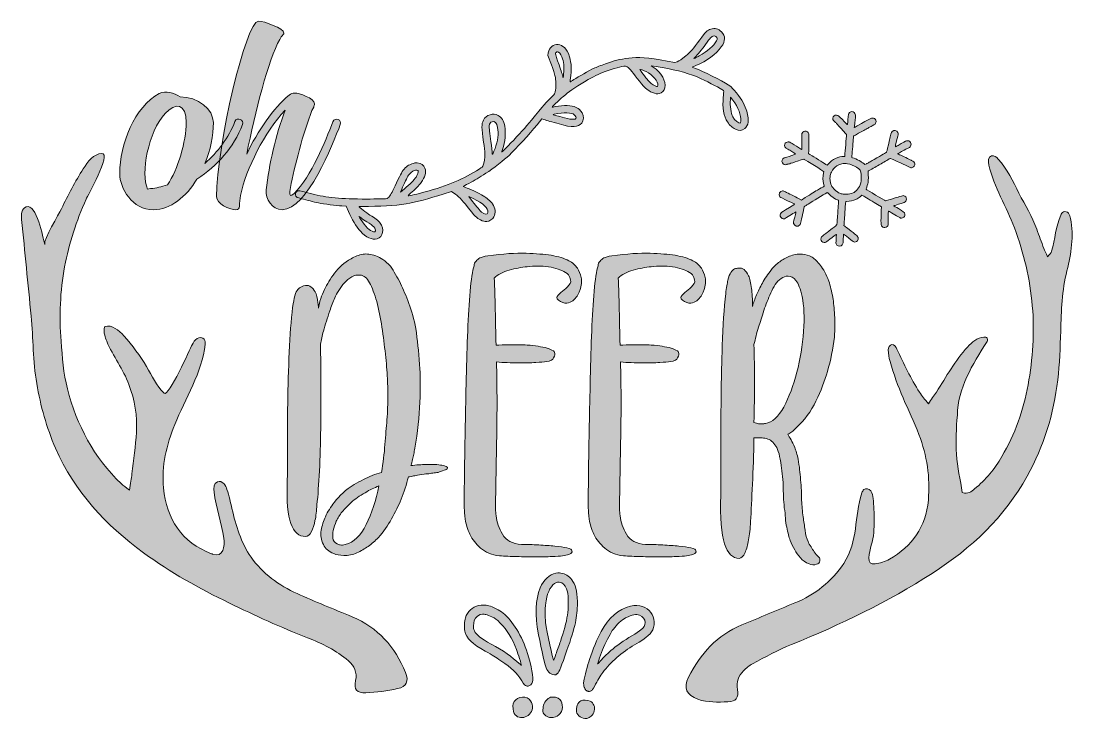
# Model space of a CAD drawing. Header units: inches. Extents: x 0.04 to 6, y -5.04 to -1.09.
import ezdxf

# ---------------------------------------------------------------- set-up
doc = ezdxf.new("R2010")
doc.units = ezdxf.units.IN
doc.header["$MEASUREMENT"] = 0
doc.layers.add('Layer 1', color=7, linetype='Continuous')

# ---------------------------------------------------------------- blocks, each defined once
blk = doc.blocks.new('block 3')
at = {"layer": 'Layer 1', "true_color": 0xffffff}
h = blk.add_hatch(color=7, dxfattribs=at)
h.dxf.hatch_style = 2
edge = h.paths.add_edge_path()
edge.add_spline(control_points=[(2.7144, -2.2007), (2.7251, -2.1803), (2.7218, -2.15), (2.7067, -2.1278), (2.6994, -2.1172), (2.6796, -2.0991), (2.6622, -2.0868), (2.645, -2.0748), (2.589, -2.0474), (2.5617, -2.0378), (2.5495, -2.0333), (2.5398, -2.0293), (2.5402, -2.0287), (2.5404, -2.0282), (2.5545, -2.0205), (2.5718, -2.0117), (2.6092, -1.9924), (2.6299, -1.9803), (2.6689, -1.9544), (2.707, -1.9291), (2.7766, -1.8751), (2.7994, -1.8533), (2.8383, -1.8158), (2.916, -1.731), (2.9581, -1.6797), (2.9581, -1.6797), (2.9855, -1.6462), (2.9855, -1.6462), (2.9855, -1.6462), (2.997, -1.6505), (2.997, -1.6505), (3.0034, -1.6528), (3.0186, -1.6574), (3.0305, -1.6606), (3.0425, -1.6639), (3.0662, -1.6704), (3.0829, -1.6753), (3.1569, -1.6963), (3.1913, -1.6949), (3.2106, -1.67), (3.2232, -1.6539), (3.2238, -1.6329), (3.2127, -1.6121), (3.2046, -1.5975), (3.1954, -1.5889), (3.1791, -1.5812), (3.1541, -1.5692), (3.1084, -1.5676), (3.0613, -1.5772), (3.0518, -1.5791), (3.0436, -1.5801), (3.0434, -1.5796), (3.0424, -1.5766), (3.1016, -1.5215), (3.1081, -1.5192), (3.1094, -1.5188), (3.1146, -1.5146), (3.1194, -1.51), (3.1429, -1.4878), (3.1913, -1.4554), (3.2473, -1.4244), (3.2921, -1.3996), (3.3141, -1.3895), (3.36, -1.373), (3.4063, -1.3564), (3.4542, -1.3455), (3.4634, -1.3491), (3.4761, -1.3545), (3.4942, -1.3743), (3.5252, -1.4172), (3.5597, -1.4648), (3.5821, -1.4856), (3.6115, -1.4976), (3.6273, -1.5043), (3.6383, -1.5058), (3.6502, -1.5032), (3.6662, -1.4996), (3.6772, -1.4879), (3.6812, -1.4702), (3.6896, -1.4325), (3.6626, -1.3849), (3.6146, -1.3533), (3.6146, -1.3533), (3.6044, -1.3467), (3.6044, -1.3467), (3.6044, -1.3467), (3.6326, -1.3508), (3.6326, -1.3508), (3.7222, -1.3636), (3.8048, -1.3842), (3.8604, -1.4074), (3.886, -1.4182), (3.9592, -1.4545), (3.9941, -1.4739), (3.9941, -1.4739), (4.0139, -1.485), (4.0139, -1.485), (4.0139, -1.485), (4.0143, -1.4938), (4.0143, -1.4938), (4.0144, -1.4988), (4.0135, -1.5122), (4.0122, -1.5238), (4.0061, -1.5815), (4.0146, -1.632), (4.0358, -1.6637), (4.0492, -1.6839), (4.0625, -1.6956), (4.0813, -1.7046), (4.1035, -1.7152), (4.116, -1.7145), (4.1336, -1.7016), (4.143, -1.6948), (4.1509, -1.6799), (4.1527, -1.6649), (4.155, -1.6458), (4.1511, -1.6194), (4.142, -1.5937), (4.1286, -1.556), (4.1097, -1.5255), (4.0737, -1.4842), (4.0605, -1.4689), (4.052, -1.4611), (4.0403, -1.4534), (4.008, -1.4322), (3.8915, -1.3737), (3.8548, -1.3607), (3.8548, -1.3607), (3.836, -1.3538), (3.836, -1.3538), (3.836, -1.3538), (3.857, -1.345), (3.857, -1.345), (3.9175, -1.3193), (3.9733, -1.2784), (4.0009, -1.2391), (4.0249, -1.2052), (4.0251, -1.1777), (4.0021, -1.1538), (3.9844, -1.1356), (3.9639, -1.1304), (3.9416, -1.1385), (3.9211, -1.1457), (3.9126, -1.1541), (3.8795, -1.1991), (3.8436, -1.248), (3.8246, -1.2695), (3.7997, -1.2902), (3.7756, -1.3102), (3.7639, -1.3181), (3.7508, -1.3229), (3.7508, -1.3229), (3.7387, -1.3274), (3.7387, -1.3274), (3.7387, -1.3274), (3.6945, -1.3194), (3.6945, -1.3194), (3.584, -1.2993), (3.5297, -1.295), (3.4768, -1.3023), (3.4245, -1.3096), (3.3941, -1.3171), (3.3454, -1.3345), (3.3204, -1.3434), (3.2915, -1.3549), (3.2806, -1.36), (3.2524, -1.3737), (3.1915, -1.4078), (3.1672, -1.4237), (3.1557, -1.4311), (3.1456, -1.4373), (3.1449, -1.4376), (3.1441, -1.4378), (3.1451, -1.4283), (3.147, -1.4167), (3.1548, -1.3705), (3.153, -1.3326), (3.1413, -1.2944), (3.1333, -1.2681), (3.1262, -1.2552), (3.1127, -1.2423), (3.0928, -1.2232), (3.0621, -1.2203), (3.0419, -1.236), (3.0295, -1.2456), (3.0236, -1.256), (3.0217, -1.2729), (3.0217, -1.2729), (3.02, -1.2875), (3.02, -1.2875), (3.02, -1.2875), (3.0395, -1.3408), (3.0395, -1.3408), (3.0544, -1.3817), (3.0596, -1.3982), (3.0618, -1.4113), (3.0663, -1.437), (3.0648, -1.4869), (3.0593, -1.5007), (3.0582, -1.5039), (3.0492, -1.5139), (3.0396, -1.5231), (3.0147, -1.5467), (2.9923, -1.5725), (2.9261, -1.6534), (2.8916, -1.6955), (2.8573, -1.7337), (2.8083, -1.7845), (2.7744, -1.8198), (2.7603, -1.8337), (2.7581, -1.8345), (2.7575, -1.8347), (2.7595, -1.8282), (2.7623, -1.8201), (2.7776, -1.7752), (2.7824, -1.7284), (2.7755, -1.6884), (2.7703, -1.6578), (2.7573, -1.6371), (2.7371, -1.627), (2.7213, -1.6193), (2.7099, -1.6183), (2.6929, -1.6231), (2.6745, -1.6286), (2.663, -1.6378), (2.6546, -1.6545), (2.6433, -1.6766), (2.6434, -1.6947), (2.6553, -1.7782), (2.659, -1.8031), (2.6621, -1.8317), (2.6624, -1.842), (2.6627, -1.8658), (2.6586, -1.8964), (2.6532, -1.9089), (2.6493, -1.9177), (2.6475, -1.9196), (2.6307, -1.9305), (2.5475, -1.9844), (2.4495, -2.0257), (2.3248, -2.0597), (2.2836, -2.071), (2.2352, -2.0823), (2.2292, -2.0824), (2.2263, -2.0824), (2.2302, -2.0781), (2.2428, -2.0674), (2.2649, -2.0485), (2.2919, -2.0209), (2.3026, -2.0065), (2.3237, -1.9776), (2.3317, -1.9473), (2.3239, -1.9253), (2.3173, -1.9073), (2.3041, -1.8982), (2.2802, -1.8959), (2.2697, -1.8949), (2.2661, -1.8955), (2.249, -1.9018), (2.2328, -1.9077), (2.2279, -1.9103), (2.2188, -1.9181), (2.2007, -1.9337), (2.1897, -1.9502), (2.173, -1.9869), (2.1448, -2.0489), (2.1356, -2.0669), (2.1245, -2.0818), (2.1153, -2.094), (2.1125, -2.0967), (2.1074, -2.0975), (2.0951, -2.0991), (2.0273, -2.1005), (1.969, -2.1001), (1.8227, -2.0992), (1.7605, -2.0919), (1.6602, -2.0646), (1.6161, -2.0528), (1.6061, -2.0516), (1.5982, -2.0577), (1.5912, -2.0631), (1.5885, -2.0755), (1.5926, -2.083), (1.5968, -2.0904), (1.5993, -2.0916), (1.6265, -2.0986), (1.6384, -2.1017), (1.6597, -2.1072), (1.6734, -2.1109), (1.6874, -2.1146), (1.7088, -2.1198), (1.7211, -2.1223), (1.7503, -2.1283), (1.8219, -2.1373), (1.8528, -2.1388), (1.8528, -2.1388), (1.8772, -2.1402), (1.8772, -2.1402), (1.8772, -2.1402), (1.8907, -2.1713), (1.8907, -2.1713), (1.9086, -2.213), (1.9353, -2.2568), (1.958, -2.282), (1.9901, -2.3174), (2.0241, -2.333), (2.0523, -2.3253), (2.0864, -2.3159), (2.0959, -2.2687), (2.0703, -2.236), (2.0603, -2.2229), (2.0411, -2.2081), (2.0121, -2.1907), (1.9931, -2.1793), (1.949, -2.1446), (1.9504, -2.1421), (1.9506, -2.1416), (1.9586, -2.1412), (1.9683, -2.1415), (2.0667, -2.1429), (2.153, -2.1378), (2.2166, -2.127), (2.2746, -2.117), (2.3469, -2.0983), (2.4269, -2.0722), (2.4269, -2.0722), (2.4735, -2.057), (2.4735, -2.057), (2.4735, -2.057), (2.4878, -2.0664), (2.4878, -2.0664), (2.5107, -2.0816), (2.534, -2.1052), (2.5629, -2.1423), (2.6041, -2.1951), (2.6165, -2.2077), (2.6374, -2.2186), (2.6512, -2.2258), (2.6616, -2.2283), (2.6742, -2.2274), (2.689, -2.2263), (2.7072, -2.2143), (2.7144, -2.2007)], knot_values=[0, 0, 0, 0, 1, 1, 1, 2, 2, 2, 3, 3, 3, 4, 4, 4, 5, 5, 5, 6, 6, 6, 7, 7, 7, 8, 8, 8, 9, 9, 9, 10, 10, 10, 11, 11, 11, 12, 12, 12, 13, 13, 13, 14, 14, 14, 15, 15, 15, 16, 16, 16, 17, 17, 17, 18, 18, 18, 19, 19, 19, 20, 20, 20, 21, 21, 21, 22, 22, 22, 23, 23, 23, 24, 24, 24, 25, 25, 25, 26, 26, 26, 27, 27, 27, 28, 28, 28, 29, 29, 29, 30, 30, 30, 31, 31, 31, 32, 32, 32, 33, 33, 33, 34, 34, 34, 35, 35, 35, 36, 36, 36, 37, 37, 37, 38, 38, 38, 39, 39, 39, 40, 40, 40, 41, 41, 41, 42, 42, 42, 43, 43, 43, 44, 44, 44, 45, 45, 45, 46, 46, 46, 47, 47, 47, 48, 48, 48, 49, 49, 49, 50, 50, 50, 51, 51, 51, 52, 52, 52, 53, 53, 53, 54, 54, 54, 55, 55, 55, 56, 56, 56, 57, 57, 57, 58, 58, 58, 59, 59, 59, 60, 60, 60, 61, 61, 61, 62, 62, 62, 63, 63, 63, 64, 64, 64, 65, 65, 65, 66, 66, 66, 67, 67, 67, 68, 68, 68, 69, 69, 69, 70, 70, 70, 71, 71, 71, 72, 72, 72, 73, 73, 73, 74, 74, 74, 75, 75, 75, 76, 76, 76, 77, 77, 77, 78, 78, 78, 79, 79, 79, 80, 80, 80, 81, 81, 81, 82, 82, 82, 83, 83, 83, 84, 84, 84, 85, 85, 85, 86, 86, 86, 87, 87, 87, 88, 88, 88, 89, 89, 89, 90, 90, 90, 91, 91, 91, 92, 92, 92, 93, 93, 93, 94, 94, 94, 95, 95, 95, 96, 96, 96, 97, 97, 97, 98, 98, 98, 99, 99, 99, 100, 100, 100, 101, 101, 101, 102, 102, 102, 103, 103, 103, 104, 104, 104, 105, 105, 105, 106, 106, 106, 107, 107, 107, 108, 108, 108, 109, 109, 109, 110, 110, 110, 111, 111, 111, 112, 112, 112, 113, 113, 113, 114, 114, 114, 114], degree=3, periodic=1)
edge = h.paths.add_edge_path()
edge.add_spline(control_points=[(2.6439, -2.1737), (2.6364, -2.1676), (2.616, -2.1437), (2.5931, -2.1135), (2.5931, -2.1135), (2.5726, -2.0867), (2.5726, -2.0867), (2.5726, -2.0867), (2.5964, -2.0978), (2.5964, -2.0978), (2.653, -2.1243), (2.6836, -2.1532), (2.6789, -2.1761), (2.6761, -2.1893), (2.6622, -2.1884), (2.6439, -2.1737)], knot_values=[0, 0, 0, 0, 1, 1, 1, 2, 2, 2, 3, 3, 3, 4, 4, 4, 5, 5, 5, 5], degree=3, periodic=1)
edge = h.paths.add_edge_path()
edge.add_spline(control_points=[(4.1078, -1.6702), (4.0994, -1.6732), (4.0771, -1.6541), (4.0667, -1.6353), (4.0549, -1.6137), (4.0493, -1.5751), (4.0526, -1.5368), (4.0526, -1.5368), (4.0535, -1.5242), (4.0535, -1.5242), (4.0535, -1.5242), (4.0663, -1.5409), (4.0663, -1.5409), (4.0971, -1.5809), (4.1142, -1.6256), (4.1114, -1.66), (4.111, -1.6654), (4.1094, -1.6697), (4.1078, -1.6702)], knot_values=[0, 0, 0, 0, 1, 1, 1, 2, 2, 2, 3, 3, 3, 4, 4, 4, 5, 5, 5, 6, 6, 6, 6], degree=3, periodic=1)
edge = h.paths.add_edge_path()
edge.add_spline(control_points=[(2.0325, -2.2853), (2.0116, -2.2809), (1.9867, -2.2569), (1.9601, -2.2153), (1.954, -2.2057), (1.9494, -2.1979), (1.9499, -2.1982), (1.9505, -2.1986), (1.9558, -2.2025), (1.9618, -2.2072), (1.9678, -2.2118), (1.983, -2.2218), (1.9956, -2.2292), (2.0314, -2.2506), (2.0469, -2.2673), (2.0432, -2.2807), (2.0416, -2.2869), (2.0411, -2.2871), (2.0325, -2.2853)], knot_values=[0, 0, 0, 0, 1, 1, 1, 2, 2, 2, 3, 3, 3, 4, 4, 4, 5, 5, 5, 6, 6, 6, 6], degree=3, periodic=1)
edge = h.paths.add_edge_path()
edge.add_spline(control_points=[(2.2079, -2.0427), (2.2079, -2.0427), (2.185, -2.0621), (2.185, -2.0621), (2.185, -2.0621), (2.192, -2.0448), (2.192, -2.0448), (2.2039, -2.0157), (2.2236, -1.975), (2.2303, -1.9658), (2.2379, -1.9554), (2.2541, -1.9424), (2.2633, -1.9391), (2.2716, -1.9362), (2.2843, -1.9369), (2.2855, -1.9402), (2.2875, -1.9457), (2.281, -1.9644), (2.273, -1.9764), (2.2682, -1.9835), (2.2569, -1.9969), (2.2476, -2.0062), (2.2385, -2.0157), (2.2205, -2.032), (2.2079, -2.0427)], knot_values=[0, 0, 0, 0, 1, 1, 1, 2, 2, 2, 3, 3, 3, 4, 4, 4, 5, 5, 5, 6, 6, 6, 7, 7, 7, 8, 8, 8, 8], degree=3, periodic=1)
edge = h.paths.add_edge_path()
edge.add_spline(control_points=[(2.7043, -1.8465), (2.7042, -1.8322), (2.7014, -1.803), (2.6969, -1.7751), (2.69, -1.7299), (2.6865, -1.6952), (2.6876, -1.685), (2.6893, -1.6732), (2.6943, -1.6658), (2.7032, -1.6627), (2.7183, -1.6573), (2.73, -1.6692), (2.7349, -1.6947), (2.7412, -1.7295), (2.7361, -1.772), (2.7202, -1.8146), (2.712, -1.8365), (2.7042, -1.8521), (2.7043, -1.8465)], knot_values=[0, 0, 0, 0, 1, 1, 1, 2, 2, 2, 3, 3, 3, 4, 4, 4, 5, 5, 5, 6, 6, 6, 6], degree=3, periodic=1)
edge = h.paths.add_edge_path()
edge.add_spline(control_points=[(3.1551, -1.6483), (3.1379, -1.6473), (3.13, -1.6456), (3.0864, -1.6334), (3.0434, -1.6213), (3.0452, -1.6222), (3.0556, -1.6199), (3.1119, -1.6087), (3.1529, -1.6098), (3.169, -1.623), (3.1762, -1.6288), (3.1813, -1.6419), (3.1776, -1.6451), (3.1735, -1.6486), (3.1695, -1.6492), (3.1551, -1.6483)], knot_values=[0, 0, 0, 0, 1, 1, 1, 2, 2, 2, 3, 3, 3, 4, 4, 4, 5, 5, 5, 5], degree=3, periodic=1)
edge = h.paths.add_edge_path()
edge.add_spline(control_points=[(3.6395, -1.464), (3.6389, -1.4642), (3.6327, -1.4618), (3.6257, -1.4587), (3.6114, -1.4523), (3.5974, -1.4415), (3.5852, -1.4277), (3.5755, -1.4166), (3.54, -1.3676), (3.5406, -1.3662), (3.5413, -1.3647), (3.5598, -1.3717), (3.5753, -1.3791), (3.6126, -1.397), (3.6445, -1.4348), (3.6414, -1.4571), (3.6408, -1.4608), (3.64, -1.4638), (3.6395, -1.464)], knot_values=[0, 0, 0, 0, 1, 1, 1, 2, 2, 2, 3, 3, 3, 4, 4, 4, 5, 5, 5, 6, 6, 6, 6], degree=3, periodic=1)
edge = h.paths.add_edge_path()
edge.add_spline(control_points=[(3.8526, -1.302), (3.8526, -1.302), (3.8455, -1.3056), (3.8455, -1.3056), (3.8455, -1.3056), (3.8515, -1.2991), (3.8515, -1.2991), (3.8673, -1.2825), (3.8906, -1.2538), (3.9116, -1.2252), (3.9404, -1.1861), (3.9455, -1.1805), (3.9557, -1.1777), (3.9621, -1.1759), (3.9646, -1.1765), (3.97, -1.1804), (3.9795, -1.1874), (3.9798, -1.1912), (3.9729, -1.2056), (3.9594, -1.2322), (3.9222, -1.2645), (3.8762, -1.2895), (3.8671, -1.2944), (3.8564, -1.3), (3.8526, -1.302)], knot_values=[0, 0, 0, 0, 1, 1, 1, 2, 2, 2, 3, 3, 3, 4, 4, 4, 5, 5, 5, 6, 6, 6, 7, 7, 7, 8, 8, 8, 8], degree=3, periodic=1)
edge = h.paths.add_edge_path()
edge.add_spline(control_points=[(3.1037, -1.406), (3.1035, -1.4023), (3.094, -1.3731), (3.0826, -1.3411), (3.0713, -1.3092), (3.0621, -1.2808), (3.062, -1.2782), (3.062, -1.2713), (3.0669, -1.2669), (3.0741, -1.2672), (3.0826, -1.2676), (3.0905, -1.2772), (3.0985, -1.2962), (3.1089, -1.3214), (3.1123, -1.3533), (3.1087, -1.3918), (3.1068, -1.4118), (3.1048, -1.4177), (3.1037, -1.406)], knot_values=[0, 0, 0, 0, 1, 1, 1, 2, 2, 2, 3, 3, 3, 4, 4, 4, 5, 5, 5, 6, 6, 6, 6], degree=3, periodic=1)
at = {"layer": 'Layer 1', "lineweight": 0}
for points, knots in [([(2.7144, -2.2007), (2.7251, -2.1803), (2.7218, -2.15), (2.7067, -2.1278), (2.6994, -2.1172), (2.6796, -2.0991), (2.6622, -2.0868), (2.645, -2.0748), (2.589, -2.0474), (2.5617, -2.0378), (2.5495, -2.0333), (2.5398, -2.0293), (2.5402, -2.0287), (2.5404, -2.0282), (2.5545, -2.0205), (2.5718, -2.0117), (2.6092, -1.9924), (2.6299, -1.9803), (2.6689, -1.9544), (2.707, -1.9291), (2.7766, -1.8751), (2.7994, -1.8533), (2.8383, -1.8158), (2.916, -1.731), (2.9581, -1.6797), (2.9581, -1.6797), (2.9855, -1.6462), (2.9855, -1.6462), (2.9855, -1.6462), (2.997, -1.6505), (2.997, -1.6505), (3.0034, -1.6528), (3.0186, -1.6574), (3.0305, -1.6606), (3.0425, -1.6639), (3.0662, -1.6704), (3.0829, -1.6753), (3.1569, -1.6963), (3.1913, -1.6949), (3.2106, -1.67), (3.2232, -1.6539), (3.2238, -1.6329), (3.2127, -1.6121), (3.2046, -1.5975), (3.1954, -1.5889), (3.1791, -1.5812), (3.1541, -1.5692), (3.1084, -1.5676), (3.0613, -1.5772), (3.0518, -1.5791), (3.0436, -1.5801), (3.0434, -1.5796), (3.0424, -1.5766), (3.1016, -1.5215), (3.1081, -1.5192), (3.1094, -1.5188), (3.1146, -1.5146), (3.1194, -1.51), (3.1429, -1.4878), (3.1913, -1.4554), (3.2473, -1.4244), (3.2921, -1.3996), (3.3141, -1.3895), (3.36, -1.373), (3.4063, -1.3564), (3.4542, -1.3455), (3.4634, -1.3491), (3.4761, -1.3545), (3.4942, -1.3743), (3.5252, -1.4172), (3.5597, -1.4648), (3.5821, -1.4856), (3.6115, -1.4976), (3.6273, -1.5043), (3.6383, -1.5058), (3.6502, -1.5032), (3.6662, -1.4996), (3.6772, -1.4879), (3.6812, -1.4702), (3.6896, -1.4325), (3.6626, -1.3849), (3.6146, -1.3533), (3.6146, -1.3533), (3.6044, -1.3467), (3.6044, -1.3467), (3.6044, -1.3467), (3.6326, -1.3508), (3.6326, -1.3508), (3.7222, -1.3636), (3.8048, -1.3842), (3.8604, -1.4074), (3.886, -1.4182), (3.9592, -1.4545), (3.9941, -1.4739), (3.9941, -1.4739), (4.0139, -1.485), (4.0139, -1.485), (4.0139, -1.485), (4.0143, -1.4938), (4.0143, -1.4938), (4.0144, -1.4988), (4.0135, -1.5122), (4.0122, -1.5238), (4.0061, -1.5815), (4.0146, -1.632), (4.0358, -1.6637), (4.0492, -1.6839), (4.0625, -1.6956), (4.0813, -1.7046), (4.1035, -1.7152), (4.116, -1.7145), (4.1336, -1.7016), (4.143, -1.6948), (4.1509, -1.6799), (4.1527, -1.6649), (4.155, -1.6458), (4.1511, -1.6194), (4.142, -1.5937), (4.1286, -1.556), (4.1097, -1.5255), (4.0737, -1.4842), (4.0605, -1.4689), (4.052, -1.4611), (4.0403, -1.4534), (4.008, -1.4322), (3.8915, -1.3737), (3.8548, -1.3607), (3.8548, -1.3607), (3.836, -1.3538), (3.836, -1.3538), (3.836, -1.3538), (3.857, -1.345), (3.857, -1.345), (3.9175, -1.3193), (3.9733, -1.2784), (4.0009, -1.2391), (4.0249, -1.2052), (4.0251, -1.1777), (4.0021, -1.1538), (3.9844, -1.1356), (3.9639, -1.1304), (3.9416, -1.1385), (3.9211, -1.1457), (3.9126, -1.1541), (3.8795, -1.1991), (3.8436, -1.248), (3.8246, -1.2695), (3.7997, -1.2902), (3.7756, -1.3102), (3.7639, -1.3181), (3.7508, -1.3229), (3.7508, -1.3229), (3.7387, -1.3274), (3.7387, -1.3274), (3.7387, -1.3274), (3.6945, -1.3194), (3.6945, -1.3194), (3.584, -1.2993), (3.5297, -1.295), (3.4768, -1.3023), (3.4245, -1.3096), (3.3941, -1.3171), (3.3454, -1.3345), (3.3204, -1.3434), (3.2915, -1.3549), (3.2806, -1.36), (3.2524, -1.3737), (3.1915, -1.4078), (3.1672, -1.4237), (3.1557, -1.4311), (3.1456, -1.4373), (3.1449, -1.4376), (3.1441, -1.4378), (3.1451, -1.4283), (3.147, -1.4167), (3.1548, -1.3705), (3.153, -1.3326), (3.1413, -1.2944), (3.1333, -1.2681), (3.1262, -1.2552), (3.1127, -1.2423), (3.0928, -1.2232), (3.0621, -1.2203), (3.0419, -1.236), (3.0295, -1.2456), (3.0236, -1.256), (3.0217, -1.2729), (3.0217, -1.2729), (3.02, -1.2875), (3.02, -1.2875), (3.02, -1.2875), (3.0395, -1.3408), (3.0395, -1.3408), (3.0544, -1.3817), (3.0596, -1.3982), (3.0618, -1.4113), (3.0663, -1.437), (3.0648, -1.4869), (3.0593, -1.5007), (3.0582, -1.5039), (3.0492, -1.5139), (3.0396, -1.5231), (3.0147, -1.5467), (2.9923, -1.5725), (2.9261, -1.6534), (2.8916, -1.6955), (2.8573, -1.7337), (2.8083, -1.7845), (2.7744, -1.8198), (2.7603, -1.8337), (2.7581, -1.8345), (2.7575, -1.8347), (2.7595, -1.8282), (2.7623, -1.8201), (2.7776, -1.7752), (2.7824, -1.7284), (2.7755, -1.6884), (2.7703, -1.6578), (2.7573, -1.6371), (2.7371, -1.627), (2.7213, -1.6193), (2.7099, -1.6183), (2.6929, -1.6231), (2.6745, -1.6286), (2.663, -1.6378), (2.6546, -1.6545), (2.6433, -1.6766), (2.6434, -1.6947), (2.6553, -1.7782), (2.659, -1.8031), (2.6621, -1.8317), (2.6624, -1.842), (2.6627, -1.8658), (2.6586, -1.8964), (2.6532, -1.9089), (2.6493, -1.9177), (2.6475, -1.9196), (2.6307, -1.9305), (2.5475, -1.9844), (2.4495, -2.0257), (2.3248, -2.0597), (2.2836, -2.071), (2.2352, -2.0823), (2.2292, -2.0824), (2.2263, -2.0824), (2.2302, -2.0781), (2.2428, -2.0674), (2.2649, -2.0485), (2.2919, -2.0209), (2.3026, -2.0065), (2.3237, -1.9776), (2.3317, -1.9473), (2.3239, -1.9253), (2.3173, -1.9073), (2.3041, -1.8982), (2.2802, -1.8959), (2.2697, -1.8949), (2.2661, -1.8955), (2.249, -1.9018), (2.2328, -1.9077), (2.2279, -1.9103), (2.2188, -1.9181), (2.2007, -1.9337), (2.1897, -1.9502), (2.173, -1.9869), (2.1448, -2.0489), (2.1356, -2.0669), (2.1245, -2.0818), (2.1153, -2.094), (2.1125, -2.0967), (2.1074, -2.0975), (2.0951, -2.0991), (2.0273, -2.1005), (1.969, -2.1001), (1.8227, -2.0992), (1.7605, -2.0919), (1.6602, -2.0646), (1.6161, -2.0528), (1.6061, -2.0516), (1.5982, -2.0577), (1.5912, -2.0631), (1.5885, -2.0755), (1.5926, -2.083), (1.5968, -2.0904), (1.5993, -2.0916), (1.6265, -2.0986), (1.6384, -2.1017), (1.6597, -2.1072), (1.6734, -2.1109), (1.6874, -2.1146), (1.7088, -2.1198), (1.7211, -2.1223), (1.7503, -2.1283), (1.8219, -2.1373), (1.8528, -2.1388), (1.8528, -2.1388), (1.8772, -2.1402), (1.8772, -2.1402), (1.8772, -2.1402), (1.8907, -2.1713), (1.8907, -2.1713), (1.9086, -2.213), (1.9353, -2.2568), (1.958, -2.282), (1.9901, -2.3174), (2.0241, -2.333), (2.0523, -2.3253), (2.0864, -2.3159), (2.0959, -2.2687), (2.0703, -2.236), (2.0603, -2.2229), (2.0411, -2.2081), (2.0121, -2.1907), (1.9931, -2.1793), (1.949, -2.1446), (1.9504, -2.1421), (1.9506, -2.1416), (1.9586, -2.1412), (1.9683, -2.1415), (2.0667, -2.1429), (2.153, -2.1378), (2.2166, -2.127), (2.2746, -2.117), (2.3469, -2.0983), (2.4269, -2.0722), (2.4269, -2.0722), (2.4735, -2.057), (2.4735, -2.057), (2.4735, -2.057), (2.4878, -2.0664), (2.4878, -2.0664), (2.5107, -2.0816), (2.534, -2.1052), (2.5629, -2.1423), (2.6041, -2.1951), (2.6165, -2.2077), (2.6374, -2.2186), (2.6512, -2.2258), (2.6616, -2.2283), (2.6742, -2.2274), (2.689, -2.2263), (2.7072, -2.2143), (2.7144, -2.2007)], [0, 0, 0, 0, 1, 1, 1, 2, 2, 2, 3, 3, 3, 4, 4, 4, 5, 5, 5, 6, 6, 6, 7, 7, 7, 8, 8, 8, 9, 9, 9, 10, 10, 10, 11, 11, 11, 12, 12, 12, 13, 13, 13, 14, 14, 14, 15, 15, 15, 16, 16, 16, 17, 17, 17, 18, 18, 18, 19, 19, 19, 20, 20, 20, 21, 21, 21, 22, 22, 22, 23, 23, 23, 24, 24, 24, 25, 25, 25, 26, 26, 26, 27, 27, 27, 28, 28, 28, 29, 29, 29, 30, 30, 30, 31, 31, 31, 32, 32, 32, 33, 33, 33, 34, 34, 34, 35, 35, 35, 36, 36, 36, 37, 37, 37, 38, 38, 38, 39, 39, 39, 40, 40, 40, 41, 41, 41, 42, 42, 42, 43, 43, 43, 44, 44, 44, 45, 45, 45, 46, 46, 46, 47, 47, 47, 48, 48, 48, 49, 49, 49, 50, 50, 50, 51, 51, 51, 52, 52, 52, 53, 53, 53, 54, 54, 54, 55, 55, 55, 56, 56, 56, 57, 57, 57, 58, 58, 58, 59, 59, 59, 60, 60, 60, 61, 61, 61, 62, 62, 62, 63, 63, 63, 64, 64, 64, 65, 65, 65, 66, 66, 66, 67, 67, 67, 68, 68, 68, 69, 69, 69, 70, 70, 70, 71, 71, 71, 72, 72, 72, 73, 73, 73, 74, 74, 74, 75, 75, 75, 76, 76, 76, 77, 77, 77, 78, 78, 78, 79, 79, 79, 80, 80, 80, 81, 81, 81, 82, 82, 82, 83, 83, 83, 84, 84, 84, 85, 85, 85, 86, 86, 86, 87, 87, 87, 88, 88, 88, 89, 89, 89, 90, 90, 90, 91, 91, 91, 92, 92, 92, 93, 93, 93, 94, 94, 94, 95, 95, 95, 96, 96, 96, 97, 97, 97, 98, 98, 98, 99, 99, 99, 100, 100, 100, 101, 101, 101, 102, 102, 102, 103, 103, 103, 104, 104, 104, 105, 105, 105, 106, 106, 106, 107, 107, 107, 108, 108, 108, 109, 109, 109, 110, 110, 110, 111, 111, 111, 112, 112, 112, 113, 113, 113, 114, 114, 114, 114]), ([(3.8526, -1.302), (3.8526, -1.302), (3.8455, -1.3056), (3.8455, -1.3056), (3.8455, -1.3056), (3.8515, -1.2991), (3.8515, -1.2991), (3.8673, -1.2825), (3.8906, -1.2538), (3.9116, -1.2252), (3.9404, -1.1861), (3.9455, -1.1805), (3.9557, -1.1777), (3.9621, -1.1759), (3.9646, -1.1765), (3.97, -1.1804), (3.9795, -1.1874), (3.9798, -1.1912), (3.9729, -1.2056), (3.9594, -1.2322), (3.9222, -1.2645), (3.8762, -1.2895), (3.8671, -1.2944), (3.8564, -1.3), (3.8526, -1.302)], [0, 0, 0, 0, 1, 1, 1, 2, 2, 2, 3, 3, 3, 4, 4, 4, 5, 5, 5, 6, 6, 6, 7, 7, 7, 8, 8, 8, 8]), ([(3.1037, -1.406), (3.1035, -1.4023), (3.094, -1.3731), (3.0826, -1.3411), (3.0713, -1.3092), (3.0621, -1.2808), (3.062, -1.2782), (3.062, -1.2713), (3.0669, -1.2669), (3.0741, -1.2672), (3.0826, -1.2676), (3.0905, -1.2772), (3.0985, -1.2962), (3.1089, -1.3214), (3.1123, -1.3533), (3.1087, -1.3918), (3.1068, -1.4118), (3.1048, -1.4177), (3.1037, -1.406)], [0, 0, 0, 0, 1, 1, 1, 2, 2, 2, 3, 3, 3, 4, 4, 4, 5, 5, 5, 6, 6, 6, 6]), ([(3.6395, -1.464), (3.6389, -1.4642), (3.6327, -1.4618), (3.6257, -1.4587), (3.6114, -1.4523), (3.5974, -1.4415), (3.5852, -1.4277), (3.5755, -1.4166), (3.54, -1.3676), (3.5406, -1.3662), (3.5413, -1.3647), (3.5598, -1.3717), (3.5753, -1.3791), (3.6126, -1.397), (3.6445, -1.4348), (3.6414, -1.4571), (3.6408, -1.4608), (3.64, -1.4638), (3.6395, -1.464)], [0, 0, 0, 0, 1, 1, 1, 2, 2, 2, 3, 3, 3, 4, 4, 4, 5, 5, 5, 6, 6, 6, 6]), ([(4.1078, -1.6702), (4.0994, -1.6732), (4.0771, -1.6541), (4.0667, -1.6353), (4.0549, -1.6137), (4.0493, -1.5751), (4.0526, -1.5368), (4.0526, -1.5368), (4.0535, -1.5242), (4.0535, -1.5242), (4.0535, -1.5242), (4.0663, -1.5409), (4.0663, -1.5409), (4.0971, -1.5809), (4.1142, -1.6256), (4.1114, -1.66), (4.111, -1.6654), (4.1094, -1.6697), (4.1078, -1.6702)], [0, 0, 0, 0, 1, 1, 1, 2, 2, 2, 3, 3, 3, 4, 4, 4, 5, 5, 5, 6, 6, 6, 6]), ([(3.1551, -1.6483), (3.1379, -1.6473), (3.13, -1.6456), (3.0864, -1.6334), (3.0434, -1.6213), (3.0452, -1.6222), (3.0556, -1.6199), (3.1119, -1.6087), (3.1529, -1.6098), (3.169, -1.623), (3.1762, -1.6288), (3.1813, -1.6419), (3.1776, -1.6451), (3.1735, -1.6486), (3.1695, -1.6492), (3.1551, -1.6483)], [0, 0, 0, 0, 1, 1, 1, 2, 2, 2, 3, 3, 3, 4, 4, 4, 5, 5, 5, 5]), ([(2.7043, -1.8465), (2.7042, -1.8322), (2.7014, -1.803), (2.6969, -1.7751), (2.69, -1.7299), (2.6865, -1.6952), (2.6876, -1.685), (2.6893, -1.6732), (2.6943, -1.6658), (2.7032, -1.6627), (2.7183, -1.6573), (2.73, -1.6692), (2.7349, -1.6947), (2.7412, -1.7295), (2.7361, -1.772), (2.7202, -1.8146), (2.712, -1.8365), (2.7042, -1.8521), (2.7043, -1.8465)], [0, 0, 0, 0, 1, 1, 1, 2, 2, 2, 3, 3, 3, 4, 4, 4, 5, 5, 5, 6, 6, 6, 6]), ([(2.2079, -2.0427), (2.2079, -2.0427), (2.185, -2.0621), (2.185, -2.0621), (2.185, -2.0621), (2.192, -2.0448), (2.192, -2.0448), (2.2039, -2.0157), (2.2236, -1.975), (2.2303, -1.9658), (2.2379, -1.9554), (2.2541, -1.9424), (2.2633, -1.9391), (2.2716, -1.9362), (2.2843, -1.9369), (2.2855, -1.9402), (2.2875, -1.9457), (2.281, -1.9644), (2.273, -1.9764), (2.2682, -1.9835), (2.2569, -1.9969), (2.2476, -2.0062), (2.2385, -2.0157), (2.2205, -2.032), (2.2079, -2.0427)], [0, 0, 0, 0, 1, 1, 1, 2, 2, 2, 3, 3, 3, 4, 4, 4, 5, 5, 5, 6, 6, 6, 7, 7, 7, 8, 8, 8, 8]), ([(2.6439, -2.1737), (2.6364, -2.1676), (2.616, -2.1437), (2.5931, -2.1135), (2.5931, -2.1135), (2.5726, -2.0867), (2.5726, -2.0867), (2.5726, -2.0867), (2.5964, -2.0978), (2.5964, -2.0978), (2.653, -2.1243), (2.6836, -2.1532), (2.6789, -2.1761), (2.6761, -2.1893), (2.6622, -2.1884), (2.6439, -2.1737)], [0, 0, 0, 0, 1, 1, 1, 2, 2, 2, 3, 3, 3, 4, 4, 4, 5, 5, 5, 5]), ([(2.0325, -2.2853), (2.0116, -2.2809), (1.9867, -2.2569), (1.9601, -2.2153), (1.954, -2.2057), (1.9494, -2.1979), (1.9499, -2.1982), (1.9505, -2.1986), (1.9558, -2.2025), (1.9618, -2.2072), (1.9678, -2.2118), (1.983, -2.2218), (1.9956, -2.2292), (2.0314, -2.2506), (2.0469, -2.2673), (2.0432, -2.2807), (2.0416, -2.2869), (2.0411, -2.2871), (2.0325, -2.2853)], [0, 0, 0, 0, 1, 1, 1, 2, 2, 2, 3, 3, 3, 4, 4, 4, 5, 5, 5, 6, 6, 6, 6])]:
    blk.add_open_spline(points, degree=3, knots=knots, dxfattribs=at)
blk = doc.blocks.new('block 5')
at = {"layer": 'Layer 1', "lineweight": 0}
blk.add_open_spline([(3.0648, -4.2182), (3.0297, -4.224), (2.9941, -4.2569), (2.9764, -4.3004), (2.9479, -4.3704), (2.9449, -4.4495), (2.9665, -4.5658), (2.9832, -4.6549), (3.0046, -4.7448), (3.0136, -4.7624), (3.0192, -4.7731), (3.0301, -4.7855), (3.0344, -4.7855), (3.0361, -4.7855), (3.0395, -4.7872), (3.0417, -4.7891), (3.0464, -4.7934), (3.0672, -4.7943), (3.0687, -4.7902), (3.0691, -4.7887), (3.0706, -4.7876), (3.0721, -4.7876), (3.0779, -4.7876), (3.0909, -4.7579), (3.1156, -4.6881), (3.1719, -4.5294), (3.1843, -4.4788), (3.1862, -4.4011), (3.188, -4.3353), (3.1802, -4.2933), (3.1612, -4.264), (3.1458, -4.2402), (3.1261, -4.2252), (3.1023, -4.2192), (3.0884, -4.2156), (3.0826, -4.2154), (3.0648, -4.2182)], degree=3, knots=[0, 0, 0, 0, 1, 1, 1, 2, 2, 2, 3, 3, 3, 4, 4, 4, 5, 5, 5, 6, 6, 6, 7, 7, 7, 8, 8, 8, 9, 9, 9, 10, 10, 10, 11, 11, 11, 12, 12, 12, 12], dxfattribs=at)
blk = doc.blocks.new('block 6')
at = {"layer": 'Layer 1', "lineweight": 0}
blk.add_open_spline([(3.0991, -4.2726), (3.1117, -4.2792), (3.1233, -4.2978), (3.1306, -4.3231), (3.1361, -4.3428), (3.1361, -4.4208), (3.1306, -4.4546), (3.1233, -4.4983), (3.1098, -4.5486), (3.0903, -4.6039), (3.0832, -4.6242), (3.0719, -4.6566), (3.0652, -4.6756), (3.0586, -4.6949), (3.0526, -4.7105), (3.0517, -4.7105), (3.0475, -4.7105), (3.013, -4.5469), (3.0068, -4.4975), (3.0027, -4.463), (3.0036, -4.4034), (3.0089, -4.3734), (3.0183, -4.3201), (3.0395, -4.2829), (3.0674, -4.2704), (3.0753, -4.2668), (3.0901, -4.2679), (3.0991, -4.2726)], degree=3, knots=[0, 0, 0, 0, 1, 1, 1, 2, 2, 2, 3, 3, 3, 4, 4, 4, 5, 5, 5, 6, 6, 6, 7, 7, 7, 8, 8, 8, 9, 9, 9, 9], dxfattribs=at)
blk = doc.blocks.new('block 7')
at = {"layer": 'Layer 1', "true_color": 0xffffff}
h = blk.add_hatch(color=7, dxfattribs=at)
h.dxf.hatch_style = 2
edge = h.paths.add_edge_path()
edge.add_spline(control_points=[(3.0648, -4.2182), (3.0297, -4.224), (2.9941, -4.2569), (2.9764, -4.3004), (2.9479, -4.3704), (2.9449, -4.4495), (2.9665, -4.5658), (2.9832, -4.6549), (3.0046, -4.7448), (3.0136, -4.7624), (3.0192, -4.7731), (3.0301, -4.7855), (3.0344, -4.7855), (3.0361, -4.7855), (3.0395, -4.7872), (3.0417, -4.7891), (3.0464, -4.7934), (3.0672, -4.7943), (3.0687, -4.7902), (3.0691, -4.7887), (3.0706, -4.7876), (3.0721, -4.7876), (3.0779, -4.7876), (3.0909, -4.7579), (3.1156, -4.6881), (3.1719, -4.5294), (3.1843, -4.4788), (3.1862, -4.4011), (3.188, -4.3353), (3.1802, -4.2933), (3.1612, -4.264), (3.1458, -4.2402), (3.1261, -4.2252), (3.1023, -4.2192), (3.0884, -4.2156), (3.0826, -4.2154), (3.0648, -4.2182)], knot_values=[0, 0, 0, 0, 1, 1, 1, 2, 2, 2, 3, 3, 3, 4, 4, 4, 5, 5, 5, 6, 6, 6, 7, 7, 7, 8, 8, 8, 9, 9, 9, 10, 10, 10, 11, 11, 11, 12, 12, 12, 12], degree=3, periodic=1)
edge = h.paths.add_edge_path()
edge.add_spline(control_points=[(3.0991, -4.2726), (3.1117, -4.2792), (3.1233, -4.2978), (3.1306, -4.3231), (3.1361, -4.3428), (3.1361, -4.4208), (3.1306, -4.4546), (3.1233, -4.4983), (3.1098, -4.5486), (3.0903, -4.6039), (3.0832, -4.6242), (3.0719, -4.6566), (3.0652, -4.6756), (3.0586, -4.6949), (3.0526, -4.7105), (3.0517, -4.7105), (3.0475, -4.7105), (3.013, -4.5469), (3.0068, -4.4975), (3.0027, -4.463), (3.0036, -4.4034), (3.0089, -4.3734), (3.0183, -4.3201), (3.0395, -4.2829), (3.0674, -4.2704), (3.0753, -4.2668), (3.0901, -4.2679), (3.0991, -4.2726)], knot_values=[0, 0, 0, 0, 1, 1, 1, 2, 2, 2, 3, 3, 3, 4, 4, 4, 5, 5, 5, 6, 6, 6, 7, 7, 7, 8, 8, 8, 9, 9, 9, 9], degree=3, periodic=1)
at = {"layer": 'Layer 1', "lineweight": 0}
for points, knots in [([(3.0648, -4.2182), (3.0297, -4.224), (2.9941, -4.2569), (2.9764, -4.3004), (2.9479, -4.3704), (2.9449, -4.4495), (2.9665, -4.5658), (2.9832, -4.6549), (3.0046, -4.7448), (3.0136, -4.7624), (3.0192, -4.7731), (3.0301, -4.7855), (3.0344, -4.7855), (3.0361, -4.7855), (3.0395, -4.7872), (3.0417, -4.7891), (3.0464, -4.7934), (3.0672, -4.7943), (3.0687, -4.7902), (3.0691, -4.7887), (3.0706, -4.7876), (3.0721, -4.7876), (3.0779, -4.7876), (3.0909, -4.7579), (3.1156, -4.6881), (3.1719, -4.5294), (3.1843, -4.4788), (3.1862, -4.4011), (3.188, -4.3353), (3.1802, -4.2933), (3.1612, -4.264), (3.1458, -4.2402), (3.1261, -4.2252), (3.1023, -4.2192), (3.0884, -4.2156), (3.0826, -4.2154), (3.0648, -4.2182)], [0, 0, 0, 0, 1, 1, 1, 2, 2, 2, 3, 3, 3, 4, 4, 4, 5, 5, 5, 6, 6, 6, 7, 7, 7, 8, 8, 8, 9, 9, 9, 10, 10, 10, 11, 11, 11, 12, 12, 12, 12]), ([(3.0991, -4.2726), (3.1117, -4.2792), (3.1233, -4.2978), (3.1306, -4.3231), (3.1361, -4.3428), (3.1361, -4.4208), (3.1306, -4.4546), (3.1233, -4.4983), (3.1098, -4.5486), (3.0903, -4.6039), (3.0832, -4.6242), (3.0719, -4.6566), (3.0652, -4.6756), (3.0586, -4.6949), (3.0526, -4.7105), (3.0517, -4.7105), (3.0475, -4.7105), (3.013, -4.5469), (3.0068, -4.4975), (3.0027, -4.463), (3.0036, -4.4034), (3.0089, -4.3734), (3.0183, -4.3201), (3.0395, -4.2829), (3.0674, -4.2704), (3.0753, -4.2668), (3.0901, -4.2679), (3.0991, -4.2726)], [0, 0, 0, 0, 1, 1, 1, 2, 2, 2, 3, 3, 3, 4, 4, 4, 5, 5, 5, 6, 6, 6, 7, 7, 7, 8, 8, 8, 9, 9, 9, 9])]:
    blk.add_open_spline(points, degree=3, knots=knots, dxfattribs=at)
blk = doc.blocks.new('block 8')
at = {"layer": 'Layer 1', "lineweight": 0}
blk.add_open_spline([(2.627, -4.4013), (2.5934, -4.4079), (2.5634, -4.4358), (2.5527, -4.4707), (2.5467, -4.4904), (2.5452, -4.5253), (2.5495, -4.5454), (2.5581, -4.5853), (2.5934, -4.6204), (2.6643, -4.6591), (2.7089, -4.6833), (2.7228, -4.6919), (2.7532, -4.7129), (2.8162, -4.7564), (2.8408, -4.7804), (2.8712, -4.8275), (2.883, -4.8459), (2.8928, -4.8568), (2.896, -4.8549), (2.8969, -4.8545), (2.898, -4.8549), (2.8986, -4.856), (2.8995, -4.857), (2.9035, -4.8575), (2.908, -4.8568), (2.9177, -4.8551), (2.9284, -4.8448), (2.932, -4.8335), (2.9389, -4.8131), (2.9262, -4.7405), (2.9042, -4.6714), (2.8727, -4.5728), (2.8213, -4.488), (2.766, -4.4435), (2.7455, -4.427), (2.7089, -4.4084), (2.6849, -4.4021), (2.6656, -4.3972), (2.6482, -4.397), (2.627, -4.4013)], degree=3, knots=[0, 0, 0, 0, 1, 1, 1, 2, 2, 2, 3, 3, 3, 4, 4, 4, 5, 5, 5, 6, 6, 6, 7, 7, 7, 8, 8, 8, 9, 9, 9, 10, 10, 10, 11, 11, 11, 12, 12, 12, 13, 13, 13, 13], dxfattribs=at)
blk = doc.blocks.new('block 9')
at = {"layer": 'Layer 1', "lineweight": 0}
blk.add_open_spline([(2.669, -4.4516), (2.6752, -4.4529), (2.6904, -4.4587), (2.7029, -4.4647), (2.7238, -4.4747), (2.7271, -4.4771), (2.7502, -4.5004), (2.7879, -4.5384), (2.8164, -4.5848), (2.8416, -4.6497), (2.8513, -4.6744), (2.8699, -4.7335), (2.8699, -4.739), (2.8699, -4.7403), (2.8639, -4.7354), (2.8566, -4.7285), (2.8204, -4.6941), (2.7628, -4.654), (2.699, -4.6191), (2.6393, -4.5863), (2.6146, -4.5671), (2.6035, -4.5444), (2.5977, -4.5326), (2.5975, -4.5309), (2.5988, -4.5124), (2.5994, -4.5019), (2.6011, -4.4895), (2.6024, -4.485), (2.6071, -4.4677), (2.6315, -4.4493), (2.6497, -4.4493), (2.654, -4.4493), (2.6628, -4.4503), (2.669, -4.4516)], degree=3, knots=[0, 0, 0, 0, 1, 1, 1, 2, 2, 2, 3, 3, 3, 4, 4, 4, 5, 5, 5, 6, 6, 6, 7, 7, 7, 8, 8, 8, 9, 9, 9, 10, 10, 10, 11, 11, 11, 11], dxfattribs=at)
blk = doc.blocks.new('block 10')
at = {"layer": 'Layer 1', "true_color": 0xffffff}
h = blk.add_hatch(color=7, dxfattribs=at)
h.dxf.hatch_style = 2
edge = h.paths.add_edge_path()
edge.add_spline(control_points=[(2.627, -4.4013), (2.5934, -4.4079), (2.5634, -4.4358), (2.5527, -4.4707), (2.5467, -4.4904), (2.5452, -4.5253), (2.5495, -4.5454), (2.5581, -4.5853), (2.5934, -4.6204), (2.6643, -4.6591), (2.7089, -4.6833), (2.7228, -4.6919), (2.7532, -4.7129), (2.8162, -4.7564), (2.8408, -4.7804), (2.8712, -4.8275), (2.883, -4.8459), (2.8928, -4.8568), (2.896, -4.8549), (2.8969, -4.8545), (2.898, -4.8549), (2.8986, -4.856), (2.8995, -4.857), (2.9035, -4.8575), (2.908, -4.8568), (2.9177, -4.8551), (2.9284, -4.8448), (2.932, -4.8335), (2.9389, -4.8131), (2.9262, -4.7405), (2.9042, -4.6714), (2.8727, -4.5728), (2.8213, -4.488), (2.766, -4.4435), (2.7455, -4.427), (2.7089, -4.4084), (2.6849, -4.4021), (2.6656, -4.3972), (2.6482, -4.397), (2.627, -4.4013)], knot_values=[0, 0, 0, 0, 1, 1, 1, 2, 2, 2, 3, 3, 3, 4, 4, 4, 5, 5, 5, 6, 6, 6, 7, 7, 7, 8, 8, 8, 9, 9, 9, 10, 10, 10, 11, 11, 11, 12, 12, 12, 13, 13, 13, 13], degree=3, periodic=1)
edge = h.paths.add_edge_path()
edge.add_spline(control_points=[(2.669, -4.4516), (2.6752, -4.4529), (2.6904, -4.4587), (2.7029, -4.4647), (2.7238, -4.4747), (2.7271, -4.4771), (2.7502, -4.5004), (2.7879, -4.5384), (2.8164, -4.5848), (2.8416, -4.6497), (2.8513, -4.6744), (2.8699, -4.7335), (2.8699, -4.739), (2.8699, -4.7403), (2.8639, -4.7354), (2.8566, -4.7285), (2.8204, -4.6941), (2.7628, -4.654), (2.699, -4.6191), (2.6393, -4.5863), (2.6146, -4.5671), (2.6035, -4.5444), (2.5977, -4.5326), (2.5975, -4.5309), (2.5988, -4.5124), (2.5994, -4.5019), (2.6011, -4.4895), (2.6024, -4.485), (2.6071, -4.4677), (2.6315, -4.4493), (2.6497, -4.4493), (2.654, -4.4493), (2.6628, -4.4503), (2.669, -4.4516)], knot_values=[0, 0, 0, 0, 1, 1, 1, 2, 2, 2, 3, 3, 3, 4, 4, 4, 5, 5, 5, 6, 6, 6, 7, 7, 7, 8, 8, 8, 9, 9, 9, 10, 10, 10, 11, 11, 11, 11], degree=3, periodic=1)
at = {"layer": 'Layer 1', "lineweight": 0}
for points, knots in [([(2.627, -4.4013), (2.5934, -4.4079), (2.5634, -4.4358), (2.5527, -4.4707), (2.5467, -4.4904), (2.5452, -4.5253), (2.5495, -4.5454), (2.5581, -4.5853), (2.5934, -4.6204), (2.6643, -4.6591), (2.7089, -4.6833), (2.7228, -4.6919), (2.7532, -4.7129), (2.8162, -4.7564), (2.8408, -4.7804), (2.8712, -4.8275), (2.883, -4.8459), (2.8928, -4.8568), (2.896, -4.8549), (2.8969, -4.8545), (2.898, -4.8549), (2.8986, -4.856), (2.8995, -4.857), (2.9035, -4.8575), (2.908, -4.8568), (2.9177, -4.8551), (2.9284, -4.8448), (2.932, -4.8335), (2.9389, -4.8131), (2.9262, -4.7405), (2.9042, -4.6714), (2.8727, -4.5728), (2.8213, -4.488), (2.766, -4.4435), (2.7455, -4.427), (2.7089, -4.4084), (2.6849, -4.4021), (2.6656, -4.3972), (2.6482, -4.397), (2.627, -4.4013)], [0, 0, 0, 0, 1, 1, 1, 2, 2, 2, 3, 3, 3, 4, 4, 4, 5, 5, 5, 6, 6, 6, 7, 7, 7, 8, 8, 8, 9, 9, 9, 10, 10, 10, 11, 11, 11, 12, 12, 12, 13, 13, 13, 13]), ([(2.669, -4.4516), (2.6752, -4.4529), (2.6904, -4.4587), (2.7029, -4.4647), (2.7238, -4.4747), (2.7271, -4.4771), (2.7502, -4.5004), (2.7879, -4.5384), (2.8164, -4.5848), (2.8416, -4.6497), (2.8513, -4.6744), (2.8699, -4.7335), (2.8699, -4.739), (2.8699, -4.7403), (2.8639, -4.7354), (2.8566, -4.7285), (2.8204, -4.6941), (2.7628, -4.654), (2.699, -4.6191), (2.6393, -4.5863), (2.6146, -4.5671), (2.6035, -4.5444), (2.5977, -4.5326), (2.5975, -4.5309), (2.5988, -4.5124), (2.5994, -4.5019), (2.6011, -4.4895), (2.6024, -4.485), (2.6071, -4.4677), (2.6315, -4.4493), (2.6497, -4.4493), (2.654, -4.4493), (2.6628, -4.4503), (2.669, -4.4516)], [0, 0, 0, 0, 1, 1, 1, 2, 2, 2, 3, 3, 3, 4, 4, 4, 5, 5, 5, 6, 6, 6, 7, 7, 7, 8, 8, 8, 9, 9, 9, 10, 10, 10, 11, 11, 11, 11])]:
    blk.add_open_spline(points, degree=3, knots=knots, dxfattribs=at)
blk = doc.blocks.new('block 11')
at = {"layer": 'Layer 1', "lineweight": 0}
blk.add_open_spline([(3.4878, -4.4043), (3.4171, -4.4229), (3.3653, -4.4675), (3.321, -4.5478), (3.3, -4.5857), (3.2719, -4.6525), (3.2546, -4.7056), (3.2439, -4.7388), (3.2271, -4.8035), (3.2231, -4.8275), (3.2205, -4.8431), (3.222, -4.8626), (3.2256, -4.8626), (3.2267, -4.8626), (3.2276, -4.865), (3.2276, -4.868), (3.2276, -4.871), (3.2286, -4.8733), (3.2297, -4.8733), (3.231, -4.8733), (3.2319, -4.8746), (3.2319, -4.8763), (3.2319, -4.878), (3.2338, -4.8802), (3.2361, -4.8808), (3.2385, -4.8815), (3.2404, -4.8832), (3.2404, -4.8845), (3.2404, -4.8855), (3.2419, -4.8862), (3.2436, -4.8853), (3.2454, -4.8847), (3.2468, -4.8851), (3.2468, -4.8864), (3.2468, -4.889), (3.2625, -4.8864), (3.2636, -4.8838), (3.264, -4.8827), (3.2653, -4.8819), (3.2666, -4.8819), (3.27, -4.8819), (3.2738, -4.8763), (3.2845, -4.8551), (3.2978, -4.8292), (3.318, -4.7954), (3.3295, -4.7799), (3.3726, -4.7225), (3.4392, -4.6647), (3.5098, -4.6234), (3.5861, -4.5788), (3.6056, -4.5611), (3.6176, -4.5247), (3.6214, -4.5131), (3.6221, -4.5077), (3.621, -4.4932), (3.618, -4.4516), (3.5949, -4.421), (3.5546, -4.406), (3.5355, -4.3989), (3.5107, -4.3981), (3.4878, -4.4043)], degree=3, knots=[0, 0, 0, 0, 1, 1, 1, 2, 2, 2, 3, 3, 3, 4, 4, 4, 5, 5, 5, 6, 6, 6, 7, 7, 7, 8, 8, 8, 9, 9, 9, 10, 10, 10, 11, 11, 11, 12, 12, 12, 13, 13, 13, 14, 14, 14, 15, 15, 15, 16, 16, 16, 17, 17, 17, 18, 18, 18, 19, 19, 19, 20, 20, 20, 20], dxfattribs=at)
blk = doc.blocks.new('block 12')
at = {"layer": 'Layer 1', "lineweight": 0}
blk.add_open_spline([(3.5385, -4.4548), (3.5568, -4.4619), (3.57, -4.4799), (3.5702, -4.4977), (3.5702, -4.5114), (3.5612, -4.5268), (3.5458, -4.539), (3.5385, -4.545), (3.5156, -4.5596), (3.4951, -4.5718), (3.4505, -4.5983), (3.4058, -4.6296), (3.3764, -4.6551), (3.3544, -4.6741), (3.3218, -4.7069), (3.3092, -4.7228), (3.3051, -4.7279), (3.3015, -4.7315), (3.301, -4.7311), (3.2995, -4.7296), (3.3207, -4.6718), (3.3351, -4.6388), (3.3544, -4.594), (3.3747, -4.5553), (3.3899, -4.5343), (3.4088, -4.5079), (3.4372, -4.4822), (3.4593, -4.4711), (3.4974, -4.452), (3.5195, -4.4475), (3.5385, -4.4548)], degree=3, knots=[0, 0, 0, 0, 1, 1, 1, 2, 2, 2, 3, 3, 3, 4, 4, 4, 5, 5, 5, 6, 6, 6, 7, 7, 7, 8, 8, 8, 9, 9, 9, 10, 10, 10, 10], dxfattribs=at)
blk = doc.blocks.new('block 13')
at = {"layer": 'Layer 1', "true_color": 0xffffff}
h = blk.add_hatch(color=7, dxfattribs=at)
h.dxf.hatch_style = 2
edge = h.paths.add_edge_path()
edge.add_spline(control_points=[(3.4878, -4.4043), (3.4171, -4.4229), (3.3653, -4.4675), (3.321, -4.5478), (3.3, -4.5857), (3.2719, -4.6525), (3.2546, -4.7056), (3.2439, -4.7388), (3.2271, -4.8035), (3.2231, -4.8275), (3.2205, -4.8431), (3.222, -4.8626), (3.2256, -4.8626), (3.2267, -4.8626), (3.2276, -4.865), (3.2276, -4.868), (3.2276, -4.871), (3.2286, -4.8733), (3.2297, -4.8733), (3.231, -4.8733), (3.2319, -4.8746), (3.2319, -4.8763), (3.2319, -4.878), (3.2338, -4.8802), (3.2361, -4.8808), (3.2385, -4.8815), (3.2404, -4.8832), (3.2404, -4.8845), (3.2404, -4.8855), (3.2419, -4.8862), (3.2436, -4.8853), (3.2454, -4.8847), (3.2468, -4.8851), (3.2468, -4.8864), (3.2468, -4.889), (3.2625, -4.8864), (3.2636, -4.8838), (3.264, -4.8827), (3.2653, -4.8819), (3.2666, -4.8819), (3.27, -4.8819), (3.2738, -4.8763), (3.2845, -4.8551), (3.2978, -4.8292), (3.318, -4.7954), (3.3295, -4.7799), (3.3726, -4.7225), (3.4392, -4.6647), (3.5098, -4.6234), (3.5861, -4.5788), (3.6056, -4.5611), (3.6176, -4.5247), (3.6214, -4.5131), (3.6221, -4.5077), (3.621, -4.4932), (3.618, -4.4516), (3.5949, -4.421), (3.5546, -4.406), (3.5355, -4.3989), (3.5107, -4.3981), (3.4878, -4.4043)], knot_values=[0, 0, 0, 0, 1, 1, 1, 2, 2, 2, 3, 3, 3, 4, 4, 4, 5, 5, 5, 6, 6, 6, 7, 7, 7, 8, 8, 8, 9, 9, 9, 10, 10, 10, 11, 11, 11, 12, 12, 12, 13, 13, 13, 14, 14, 14, 15, 15, 15, 16, 16, 16, 17, 17, 17, 18, 18, 18, 19, 19, 19, 20, 20, 20, 20], degree=3, periodic=1)
edge = h.paths.add_edge_path()
edge.add_spline(control_points=[(3.5385, -4.4548), (3.5568, -4.4619), (3.57, -4.4799), (3.5702, -4.4977), (3.5702, -4.5114), (3.5612, -4.5268), (3.5458, -4.539), (3.5385, -4.545), (3.5156, -4.5596), (3.4951, -4.5718), (3.4505, -4.5983), (3.4058, -4.6296), (3.3764, -4.6551), (3.3544, -4.6741), (3.3218, -4.7069), (3.3092, -4.7228), (3.3051, -4.7279), (3.3015, -4.7315), (3.301, -4.7311), (3.2995, -4.7296), (3.3207, -4.6718), (3.3351, -4.6388), (3.3544, -4.594), (3.3747, -4.5553), (3.3899, -4.5343), (3.4088, -4.5079), (3.4372, -4.4822), (3.4593, -4.4711), (3.4974, -4.452), (3.5195, -4.4475), (3.5385, -4.4548)], knot_values=[0, 0, 0, 0, 1, 1, 1, 2, 2, 2, 3, 3, 3, 4, 4, 4, 5, 5, 5, 6, 6, 6, 7, 7, 7, 8, 8, 8, 9, 9, 9, 10, 10, 10, 10], degree=3, periodic=1)
at = {"layer": 'Layer 1', "lineweight": 0}
for points, knots in [([(3.4878, -4.4043), (3.4171, -4.4229), (3.3653, -4.4675), (3.321, -4.5478), (3.3, -4.5857), (3.2719, -4.6525), (3.2546, -4.7056), (3.2439, -4.7388), (3.2271, -4.8035), (3.2231, -4.8275), (3.2205, -4.8431), (3.222, -4.8626), (3.2256, -4.8626), (3.2267, -4.8626), (3.2276, -4.865), (3.2276, -4.868), (3.2276, -4.871), (3.2286, -4.8733), (3.2297, -4.8733), (3.231, -4.8733), (3.2319, -4.8746), (3.2319, -4.8763), (3.2319, -4.878), (3.2338, -4.8802), (3.2361, -4.8808), (3.2385, -4.8815), (3.2404, -4.8832), (3.2404, -4.8845), (3.2404, -4.8855), (3.2419, -4.8862), (3.2436, -4.8853), (3.2454, -4.8847), (3.2468, -4.8851), (3.2468, -4.8864), (3.2468, -4.889), (3.2625, -4.8864), (3.2636, -4.8838), (3.264, -4.8827), (3.2653, -4.8819), (3.2666, -4.8819), (3.27, -4.8819), (3.2738, -4.8763), (3.2845, -4.8551), (3.2978, -4.8292), (3.318, -4.7954), (3.3295, -4.7799), (3.3726, -4.7225), (3.4392, -4.6647), (3.5098, -4.6234), (3.5861, -4.5788), (3.6056, -4.5611), (3.6176, -4.5247), (3.6214, -4.5131), (3.6221, -4.5077), (3.621, -4.4932), (3.618, -4.4516), (3.5949, -4.421), (3.5546, -4.406), (3.5355, -4.3989), (3.5107, -4.3981), (3.4878, -4.4043)], [0, 0, 0, 0, 1, 1, 1, 2, 2, 2, 3, 3, 3, 4, 4, 4, 5, 5, 5, 6, 6, 6, 7, 7, 7, 8, 8, 8, 9, 9, 9, 10, 10, 10, 11, 11, 11, 12, 12, 12, 13, 13, 13, 14, 14, 14, 15, 15, 15, 16, 16, 16, 17, 17, 17, 18, 18, 18, 19, 19, 19, 20, 20, 20, 20]), ([(3.5385, -4.4548), (3.5568, -4.4619), (3.57, -4.4799), (3.5702, -4.4977), (3.5702, -4.5114), (3.5612, -4.5268), (3.5458, -4.539), (3.5385, -4.545), (3.5156, -4.5596), (3.4951, -4.5718), (3.4505, -4.5983), (3.4058, -4.6296), (3.3764, -4.6551), (3.3544, -4.6741), (3.3218, -4.7069), (3.3092, -4.7228), (3.3051, -4.7279), (3.3015, -4.7315), (3.301, -4.7311), (3.2995, -4.7296), (3.3207, -4.6718), (3.3351, -4.6388), (3.3544, -4.594), (3.3747, -4.5553), (3.3899, -4.5343), (3.4088, -4.5079), (3.4372, -4.4822), (3.4593, -4.4711), (3.4974, -4.452), (3.5195, -4.4475), (3.5385, -4.4548)], [0, 0, 0, 0, 1, 1, 1, 2, 2, 2, 3, 3, 3, 4, 4, 4, 5, 5, 5, 6, 6, 6, 7, 7, 7, 8, 8, 8, 9, 9, 9, 10, 10, 10, 10])]:
    blk.add_open_spline(points, degree=3, knots=knots, dxfattribs=at)
blk = doc.blocks.new('block 14')
at = {"layer": 'Layer 1', "lineweight": 0}
blk.add_open_spline([(2.8613, -4.9213), (2.8429, -4.9262), (2.8288, -4.9395), (2.823, -4.9573), (2.8192, -4.9686), (2.8232, -5.0016), (2.8294, -5.0117), (2.8365, -5.0232), (2.8442, -5.0294), (2.8562, -5.0333), (2.8787, -5.0404), (2.9065, -5.0297), (2.9211, -5.0085), (2.9295, -4.996), (2.932, -4.9873), (2.932, -4.971), (2.932, -4.9547), (2.926, -4.9421), (2.9136, -4.9316), (2.898, -4.9185), (2.8825, -4.9155), (2.8613, -4.9213)], degree=3, knots=[0, 0, 0, 0, 1, 1, 1, 2, 2, 2, 3, 3, 3, 4, 4, 4, 5, 5, 5, 6, 6, 6, 7, 7, 7, 7], dxfattribs=at)
blk = doc.blocks.new('block 15')
at = {"layer": 'Layer 1', "true_color": 0xffffff}
h = blk.add_hatch(color=7, dxfattribs=at)
h.dxf.hatch_style = 2
edge = h.paths.add_edge_path()
edge.add_spline(control_points=[(2.8613, -4.9213), (2.8429, -4.9262), (2.8288, -4.9395), (2.823, -4.9573), (2.8192, -4.9686), (2.8232, -5.0016), (2.8294, -5.0117), (2.8365, -5.0232), (2.8442, -5.0294), (2.8562, -5.0333), (2.8787, -5.0404), (2.9065, -5.0297), (2.9211, -5.0085), (2.9295, -4.996), (2.932, -4.9873), (2.932, -4.971), (2.932, -4.9547), (2.926, -4.9421), (2.9136, -4.9316), (2.898, -4.9185), (2.8825, -4.9155), (2.8613, -4.9213)], knot_values=[0, 0, 0, 0, 1, 1, 1, 2, 2, 2, 3, 3, 3, 4, 4, 4, 5, 5, 5, 6, 6, 6, 7, 7, 7, 7], degree=3, periodic=1)
at = {"layer": 'Layer 1', "lineweight": 0}
blk.add_open_spline([(2.8613, -4.9213), (2.8429, -4.9262), (2.8288, -4.9395), (2.823, -4.9573), (2.8192, -4.9686), (2.8232, -5.0016), (2.8294, -5.0117), (2.8365, -5.0232), (2.8442, -5.0294), (2.8562, -5.0333), (2.8787, -5.0404), (2.9065, -5.0297), (2.9211, -5.0085), (2.9295, -4.996), (2.932, -4.9873), (2.932, -4.971), (2.932, -4.9547), (2.926, -4.9421), (2.9136, -4.9316), (2.898, -4.9185), (2.8825, -4.9155), (2.8613, -4.9213)], degree=3, knots=[0, 0, 0, 0, 1, 1, 1, 2, 2, 2, 3, 3, 3, 4, 4, 4, 5, 5, 5, 6, 6, 6, 7, 7, 7, 7], dxfattribs=at)
blk = doc.blocks.new('block 16')
at = {"layer": 'Layer 1', "lineweight": 0}
blk.add_open_spline([(3.029, -4.9226), (3.0091, -4.9326), (2.9896, -4.9624), (2.9926, -4.9778), (2.9933, -4.9808), (2.9928, -4.9858), (2.9916, -4.9888), (2.9856, -5.0048), (3.0006, -5.0264), (3.0222, -5.0327), (3.0323, -5.0357), (3.0368, -5.0359), (3.049, -5.0339), (3.0674, -5.0309), (3.0794, -5.0241), (3.089, -5.011), (3.0999, -4.996), (3.1036, -4.9819), (3.101, -4.9639), (3.0986, -4.9468), (3.0918, -4.9356), (3.0781, -4.9258), (3.0702, -4.9204), (3.0665, -4.9194), (3.0535, -4.9187), (3.041, -4.9183), (3.0363, -4.9189), (3.029, -4.9226)], degree=3, knots=[0, 0, 0, 0, 1, 1, 1, 2, 2, 2, 3, 3, 3, 4, 4, 4, 5, 5, 5, 6, 6, 6, 7, 7, 7, 8, 8, 8, 9, 9, 9, 9], dxfattribs=at)
blk = doc.blocks.new('block 17')
at = {"layer": 'Layer 1', "true_color": 0xffffff}
h = blk.add_hatch(color=7, dxfattribs=at)
h.dxf.hatch_style = 2
edge = h.paths.add_edge_path()
edge.add_spline(control_points=[(3.029, -4.9226), (3.0091, -4.9326), (2.9896, -4.9624), (2.9926, -4.9778), (2.9933, -4.9808), (2.9928, -4.9858), (2.9916, -4.9888), (2.9856, -5.0048), (3.0006, -5.0264), (3.0222, -5.0327), (3.0323, -5.0357), (3.0368, -5.0359), (3.049, -5.0339), (3.0674, -5.0309), (3.0794, -5.0241), (3.089, -5.011), (3.0999, -4.996), (3.1036, -4.9819), (3.101, -4.9639), (3.0986, -4.9468), (3.0918, -4.9356), (3.0781, -4.9258), (3.0702, -4.9204), (3.0665, -4.9194), (3.0535, -4.9187), (3.041, -4.9183), (3.0363, -4.9189), (3.029, -4.9226)], knot_values=[0, 0, 0, 0, 1, 1, 1, 2, 2, 2, 3, 3, 3, 4, 4, 4, 5, 5, 5, 6, 6, 6, 7, 7, 7, 8, 8, 8, 9, 9, 9, 9], degree=3, periodic=1)
at = {"layer": 'Layer 1', "lineweight": 0}
blk.add_open_spline([(3.029, -4.9226), (3.0091, -4.9326), (2.9896, -4.9624), (2.9926, -4.9778), (2.9933, -4.9808), (2.9928, -4.9858), (2.9916, -4.9888), (2.9856, -5.0048), (3.0006, -5.0264), (3.0222, -5.0327), (3.0323, -5.0357), (3.0368, -5.0359), (3.049, -5.0339), (3.0674, -5.0309), (3.0794, -5.0241), (3.089, -5.011), (3.0999, -4.996), (3.1036, -4.9819), (3.101, -4.9639), (3.0986, -4.9468), (3.0918, -4.9356), (3.0781, -4.9258), (3.0702, -4.9204), (3.0665, -4.9194), (3.0535, -4.9187), (3.041, -4.9183), (3.0363, -4.9189), (3.029, -4.9226)], degree=3, knots=[0, 0, 0, 0, 1, 1, 1, 2, 2, 2, 3, 3, 3, 4, 4, 4, 5, 5, 5, 6, 6, 6, 7, 7, 7, 8, 8, 8, 9, 9, 9, 9], dxfattribs=at)
blk = doc.blocks.new('block 18')
at = {"layer": 'Layer 1', "lineweight": 0}
blk.add_open_spline([(3.2062, -4.9393), (3.1888, -4.9489), (3.1775, -4.9774), (3.1813, -5.0025), (3.1847, -5.0247), (3.2126, -5.0427), (3.2389, -5.0395), (3.2584, -5.0374), (3.2749, -5.0211), (3.282, -4.9973), (3.2886, -4.9753), (3.2788, -4.9523), (3.2586, -4.9419), (3.2443, -4.9346), (3.2173, -4.9333), (3.2062, -4.9393)], degree=3, knots=[0, 0, 0, 0, 1, 1, 1, 2, 2, 2, 3, 3, 3, 4, 4, 4, 5, 5, 5, 5], dxfattribs=at)
blk = doc.blocks.new('block 19')
at = {"layer": 'Layer 1', "true_color": 0xffffff}
h = blk.add_hatch(color=7, dxfattribs=at)
h.dxf.hatch_style = 2
edge = h.paths.add_edge_path()
edge.add_spline(control_points=[(3.2062, -4.9393), (3.1888, -4.9489), (3.1775, -4.9774), (3.1813, -5.0025), (3.1847, -5.0247), (3.2126, -5.0427), (3.2389, -5.0395), (3.2584, -5.0374), (3.2749, -5.0211), (3.282, -4.9973), (3.2886, -4.9753), (3.2788, -4.9523), (3.2586, -4.9419), (3.2443, -4.9346), (3.2173, -4.9333), (3.2062, -4.9393)], knot_values=[0, 0, 0, 0, 1, 1, 1, 2, 2, 2, 3, 3, 3, 4, 4, 4, 5, 5, 5, 5], degree=3, periodic=1)
at = {"layer": 'Layer 1', "lineweight": 0}
blk.add_open_spline([(3.2062, -4.9393), (3.1888, -4.9489), (3.1775, -4.9774), (3.1813, -5.0025), (3.1847, -5.0247), (3.2126, -5.0427), (3.2389, -5.0395), (3.2584, -5.0374), (3.2749, -5.0211), (3.282, -4.9973), (3.2886, -4.9753), (3.2788, -4.9523), (3.2586, -4.9419), (3.2443, -4.9346), (3.2173, -4.9333), (3.2062, -4.9393)], degree=3, knots=[0, 0, 0, 0, 1, 1, 1, 2, 2, 2, 3, 3, 3, 4, 4, 4, 5, 5, 5, 5], dxfattribs=at)
blk = doc.blocks.new('block 4')
at = {"layer": 'Layer 1'}
for name in ['block 5', 'block 7', 'block 6', 'block 8', 'block 10', 'block 11', 'block 13', 'block 9', 'block 12', 'block 14', 'block 15', 'block 16', 'block 17', 'block 18', 'block 19']:
    blk.add_blockref(name, (0, 0), dxfattribs=at)
blk = doc.blocks.new('block 20')
at = {"layer": 'Layer 1', "true_color": 0xffffff}
h = blk.add_hatch(color=7, dxfattribs=at)
h.dxf.hatch_style = 2
edge = h.paths.add_edge_path()
edge.add_spline(control_points=[(4.7333, -1.6064), (4.7288, -1.608), (4.7246, -1.6115), (4.7224, -1.6158), (4.721, -1.6186), (4.7201, -1.6231), (4.7192, -1.6332), (4.7169, -1.6592), (4.7148, -1.6775), (4.7143, -1.6786), (4.7139, -1.6793), (4.7079, -1.6734), (4.6983, -1.663), (4.6792, -1.642), (4.6662, -1.6293), (4.6611, -1.6268), (4.6513, -1.6218), (4.6392, -1.6255), (4.6343, -1.6353), (4.6295, -1.6447), (4.6323, -1.6546), (4.6419, -1.6621), (4.6447, -1.6644), (4.6485, -1.6678), (4.6501, -1.6697), (4.6517, -1.6717), (4.6616, -1.6825), (4.6722, -1.694), (4.6827, -1.7056), (4.6955, -1.7194), (4.7004, -1.7251), (4.7004, -1.7251), (4.7095, -1.7354), (4.7095, -1.7354), (4.7095, -1.7354), (4.7088, -1.7442), (4.7088, -1.7442), (4.7065, -1.7765), (4.7001, -1.853), (4.6994, -1.8567), (4.699, -1.8587), (4.6985, -1.8588), (4.6935, -1.8588), (4.6811, -1.8588), (4.6632, -1.8634), (4.6479, -1.8705), (4.6309, -1.8785), (4.6174, -1.8886), (4.605, -1.903), (4.605, -1.903), (4.6002, -1.9087), (4.6002, -1.9087), (4.6002, -1.9087), (4.5961, -1.9064), (4.5961, -1.9064), (4.5938, -1.9051), (4.5791, -1.8959), (4.5633, -1.8858), (4.5475, -1.8757), (4.5253, -1.862), (4.5142, -1.8555), (4.4941, -1.8436), (4.4939, -1.8434), (4.4943, -1.8406), (4.4961, -1.8301), (4.4968, -1.8051), (4.4966, -1.7705), (4.4963, -1.7315), (4.4963, -1.7315), (4.4941, -1.727), (4.4916, -1.7219), (4.4863, -1.7174), (4.4806, -1.716), (4.4725, -1.7137), (4.4627, -1.7185), (4.4585, -1.7267), (4.4565, -1.7306), (4.4565, -1.7315), (4.4567, -1.773), (4.4569, -1.7962), (4.4565, -1.8164), (4.4562, -1.8178), (4.4562, -1.8178), (4.4554, -1.8203), (4.4554, -1.8203), (4.4554, -1.8203), (4.4429, -1.8122), (4.4429, -1.8122), (4.3918, -1.779), (4.3875, -1.7767), (4.3793, -1.7767), (4.3703, -1.7767), (4.3632, -1.7815), (4.3604, -1.7896), (4.3584, -1.795), (4.3586, -1.799), (4.3607, -1.8038), (4.363, -1.8088), (4.3662, -1.812), (4.3738, -1.8161), (4.3772, -1.8178), (4.3863, -1.8232), (4.3939, -1.8281), (4.4017, -1.8331), (4.4109, -1.839), (4.4146, -1.8414), (4.4182, -1.8437), (4.4214, -1.8461), (4.4214, -1.8464), (4.4214, -1.8473), (4.3836, -1.8597), (4.371, -1.8631), (4.3657, -1.8645), (4.3591, -1.8665), (4.3566, -1.8677), (4.3453, -1.8727), (4.341, -1.8844), (4.3465, -1.895), (4.3511, -1.9044), (4.3604, -1.9078), (4.3712, -1.9046), (4.3746, -1.9035), (4.382, -1.9016), (4.388, -1.9), (4.3941, -1.8984), (4.4141, -1.892), (4.4329, -1.8856), (4.4657, -1.8744), (4.467, -1.8741), (4.4696, -1.8755), (4.4821, -1.8821), (4.5755, -1.9401), (4.5795, -1.9438), (4.5812, -1.9454), (4.5812, -1.9458), (4.5798, -1.9518), (4.5743, -1.9741), (4.5747, -1.9945), (4.581, -2.0196), (4.5821, -2.0236), (4.5826, -2.027), (4.5826, -2.0272), (4.5825, -2.0274), (4.5704, -2.0346), (4.5559, -2.0432), (4.528, -2.0597), (4.512, -2.0694), (4.4758, -2.0923), (4.4758, -2.0923), (4.4542, -2.106), (4.4542, -2.106), (4.4542, -2.106), (4.4386, -2.0969), (4.4386, -2.0969), (4.4299, -2.0918), (4.4125, -2.0831), (4.3989, -2.0769), (4.3855, -2.0708), (4.3698, -2.0632), (4.3639, -2.06), (4.3543, -2.0549), (4.3526, -2.0543), (4.3479, -2.0543), (4.3313, -2.0545), (4.3227, -2.0731), (4.3329, -2.0868), (4.3357, -2.0907), (4.3513, -2.099), (4.379, -2.1115), (4.4013, -2.1216), (4.4152, -2.1287), (4.4152, -2.1299), (4.4152, -2.1306), (4.3983, -2.1411), (4.365, -2.1608), (4.3456, -2.1725), (4.3389, -2.1776), (4.3362, -2.1833), (4.3274, -2.201), (4.3478, -2.2195), (4.3644, -2.2085), (4.3781, -2.1996), (4.4198, -2.1743), (4.4228, -2.173), (4.4239, -2.1725), (4.4232, -2.1764), (4.4164, -2.2032), (4.4093, -2.2324), (4.409, -2.2342), (4.4104, -2.2394), (4.4146, -2.2548), (4.435, -2.2589), (4.445, -2.2465), (4.4482, -2.2424), (4.4562, -2.2119), (4.464, -2.1739), (4.4711, -2.1391), (4.4693, -2.1432), (4.4805, -2.1365), (4.4856, -2.1333), (4.4993, -2.1248), (4.5104, -2.1177), (4.5292, -2.1058), (4.5999, -2.063), (4.6009, -2.063), (4.6013, -2.063), (4.605, -2.0669), (4.6094, -2.0715), (4.6233, -2.0861), (4.6451, -2.1012), (4.6589, -2.1054), (4.6618, -2.1063), (4.6644, -2.1074), (4.6648, -2.1077), (4.6651, -2.1081), (4.665, -2.1145), (4.6641, -2.1217), (4.6632, -2.1292), (4.6621, -2.143), (4.6616, -2.1528), (4.6611, -2.1625), (4.6598, -2.1815), (4.6588, -2.1952), (4.6579, -2.2088), (4.6566, -2.2255), (4.6563, -2.2324), (4.6556, -2.2443), (4.6556, -2.245), (4.6533, -2.247), (4.6504, -2.2495), (4.6291, -2.2663), (4.6206, -2.2731), (4.6172, -2.2756), (4.6089, -2.2818), (4.602, -2.2869), (4.5894, -2.296), (4.5709, -2.3107), (4.5686, -2.3135), (4.5661, -2.3165), (4.5638, -2.3226), (4.5638, -2.3265), (4.5638, -2.3371), (4.5727, -2.3462), (4.5834, -2.3462), (4.5901, -2.3462), (4.5928, -2.3447), (4.6062, -2.3339), (4.616, -2.3261), (4.6385, -2.3091), (4.6506, -2.3006), (4.6525, -2.2991), (4.6525, -2.2993), (4.6518, -2.3132), (4.6515, -2.3208), (4.6508, -2.3321), (4.6502, -2.3384), (4.6493, -2.3485), (4.6493, -2.3501), (4.6508, -2.354), (4.6531, -2.3598), (4.6566, -2.3637), (4.6614, -2.3658), (4.6735, -2.3712), (4.6868, -2.3643), (4.6894, -2.3513), (4.69, -2.3486), (4.6909, -2.3357), (4.6914, -2.3227), (4.6919, -2.3096), (4.6925, -2.299), (4.6926, -2.2988), (4.6932, -2.2983), (4.7216, -2.3201), (4.7331, -2.3302), (4.7469, -2.3421), (4.7492, -2.3435), (4.756, -2.3435), (4.7698, -2.3435), (4.7789, -2.3314), (4.7751, -2.3178), (4.7735, -2.3114), (4.7583, -2.2979), (4.7244, -2.2724), (4.7141, -2.2646), (4.7033, -2.2564), (4.7003, -2.2541), (4.7003, -2.2541), (4.6949, -2.2498), (4.6949, -2.2498), (4.6949, -2.2498), (4.6955, -2.2447), (4.6955, -2.2447), (4.6958, -2.2418), (4.6962, -2.2351), (4.6965, -2.2298), (4.6969, -2.2245), (4.6978, -2.212), (4.6985, -2.2023), (4.6992, -2.1925), (4.7006, -2.1737), (4.7013, -2.1604), (4.7022, -2.1471), (4.7033, -2.1311), (4.704, -2.1249), (4.704, -2.1249), (4.7051, -2.1138), (4.7051, -2.1138), (4.7051, -2.1138), (4.7102, -2.1136), (4.7102, -2.1136), (4.7272, -2.1129), (4.7499, -2.1079), (4.7632, -2.1022), (4.7728, -2.0981), (4.778, -2.0946), (4.7886, -2.0852), (4.793, -2.0811), (4.7969, -2.0779), (4.7971, -2.0779), (4.7975, -2.0779), (4.8017, -2.0806), (4.8067, -2.0838), (4.8228, -2.0942), (4.8619, -2.1178), (4.8848, -2.131), (4.8848, -2.131), (4.9069, -2.1436), (4.9069, -2.1436), (4.9069, -2.1436), (4.9064, -2.1641), (4.9064, -2.1641), (4.9061, -2.1755), (4.9053, -2.1945), (4.905, -2.2067), (4.9039, -2.2303), (4.9052, -2.2452), (4.9082, -2.2511), (4.9112, -2.2571), (4.9195, -2.2615), (4.9272, -2.2615), (4.9307, -2.2614), (4.9369, -2.2587), (4.9398, -2.2555), (4.9447, -2.2505), (4.9456, -2.2477), (4.9451, -2.2387), (4.9444, -2.2252), (4.9445, -2.2131), (4.9454, -2.1895), (4.9461, -2.1714), (4.9465, -2.1673), (4.9476, -2.1679), (4.9486, -2.1684), (4.9736, -2.1833), (5.0031, -2.2014), (5.0146, -2.2083), (5.0183, -2.2094), (5.0256, -2.2073), (5.0313, -2.2057), (5.0377, -2.1996), (5.0391, -2.1948), (5.0403, -2.19), (5.0398, -2.1831), (5.0377, -2.1789), (5.035, -2.1739), (5.034, -2.173), (5.0033, -2.1544), (4.9893, -2.1459), (4.9779, -2.1388), (4.9779, -2.1384), (4.9779, -2.1381), (4.9807, -2.137), (4.9843, -2.1359), (5.0134, -2.1271), (5.0313, -2.1214), (5.0354, -2.1198), (5.0437, -2.1164), (5.0489, -2.1095), (5.0489, -2.101), (5.0487, -2.0912), (5.0427, -2.0836), (5.0334, -2.0815), (5.0288, -2.0804), (5.0281, -2.0806), (5.0097, -2.0863), (4.9992, -2.0895), (4.9854, -2.0937), (4.979, -2.0958), (4.9616, -2.1013), (4.9323, -2.1097), (4.9304, -2.1097), (4.9256, -2.1097), (4.8205, -2.0467), (4.8205, -2.0439), (4.8205, -2.0433), (4.8214, -2.041), (4.8223, -2.0387), (4.825, -2.0327), (4.8296, -2.0162), (4.8312, -2.0068), (4.834, -1.991), (4.834, -1.9717), (4.8315, -1.9433), (4.8314, -1.9419), (4.8342, -1.9399), (4.8454, -1.9339), (4.8532, -1.9298), (4.8674, -1.9218), (4.8771, -1.9161), (4.8869, -1.9105), (4.9032, -1.9011), (4.9135, -1.8952), (4.9238, -1.8893), (4.9369, -1.8815), (4.9428, -1.878), (4.9486, -1.8744), (4.9545, -1.8709), (4.9557, -1.8702), (4.9577, -1.8691), (4.9589, -1.8697), (4.9678, -1.8741), (4.9733, -1.8769), (4.9864, -1.883), (4.9969, -1.8876), (5.0074, -1.8922), (5.0283, -1.9018), (5.043, -1.909), (5.0579, -1.9161), (5.0717, -1.9223), (5.0735, -1.9227), (5.0758, -1.9232), (5.0788, -1.9229), (5.082, -1.922), (5.0909, -1.9193), (5.0975, -1.909), (5.0959, -1.9002), (5.0945, -1.892), (5.09, -1.8876), (5.0778, -1.8815), (5.0755, -1.8805), (5.0648, -1.8753), (5.054, -1.87), (5.0434, -1.8649), (5.0265, -1.8569), (5.0168, -1.8526), (5.007, -1.8482), (4.999, -1.8446), (4.9988, -1.8445), (4.9987, -1.8443), (5.0003, -1.843), (5.0026, -1.8418), (5.0049, -1.8406), (5.0128, -1.8358), (5.0205, -1.8313), (5.043, -1.818), (5.0526, -1.8132), (5.0576, -1.8122), (5.0631, -1.8109), (5.0684, -1.8067), (5.0721, -1.8003), (5.0755, -1.7944), (5.0757, -1.7857), (5.0723, -1.7799), (5.0678, -1.7723), (5.0583, -1.7682), (5.0498, -1.7703), (5.0455, -1.7715), (5.026, -1.782), (5.0017, -1.7962), (4.9933, -1.801), (4.9862, -1.8049), (4.9861, -1.8047), (4.9854, -1.8038), (4.9964, -1.7531), (4.9994, -1.7437), (5.0022, -1.7346), (5.0024, -1.7283), (4.9997, -1.7229), (4.9935, -1.7107), (4.9781, -1.708), (4.9683, -1.7173), (4.9625, -1.7229), (4.9595, -1.733), (4.9509, -1.774), (4.9454, -1.8008), (4.9383, -1.829), (4.9364, -1.8326), (4.9343, -1.8363), (4.9261, -1.8414), (4.8807, -1.8675), (4.8617, -1.8783), (4.8425, -1.8893), (4.8378, -1.8922), (4.8331, -1.8948), (4.8259, -1.8987), (4.8218, -1.9009), (4.8218, -1.9009), (4.814, -1.9048), (4.814, -1.9048), (4.814, -1.9048), (4.811, -1.9019), (4.811, -1.9019), (4.8094, -1.9003), (4.8062, -1.898), (4.804, -1.8968), (4.8019, -1.8956), (4.7957, -1.8916), (4.79, -1.8879), (4.7781, -1.8798), (4.7673, -1.8744), (4.7521, -1.8691), (4.7459, -1.867), (4.7405, -1.8649), (4.7402, -1.8645), (4.7396, -1.8642), (4.7407, -1.8498), (4.7423, -1.8328), (4.7439, -1.8155), (4.746, -1.7893), (4.7471, -1.7742), (4.7482, -1.7591), (4.7492, -1.7458), (4.7494, -1.7448), (4.7496, -1.7435), (4.7517, -1.7417), (4.756, -1.7398), (4.7595, -1.7382), (4.7695, -1.7327), (4.7781, -1.7279), (4.7868, -1.7231), (4.8, -1.7157), (4.8074, -1.7118), (4.8149, -1.7077), (4.8255, -1.7016), (4.8312, -1.6985), (4.8369, -1.6953), (4.8477, -1.6894), (4.8553, -1.6853), (4.8702, -1.6775), (4.8747, -1.6736), (4.8764, -1.6672), (4.8778, -1.6621), (4.8775, -1.6587), (4.8752, -1.6536), (4.8715, -1.6456), (4.8656, -1.6419), (4.8569, -1.6419), (4.8507, -1.6419), (4.8441, -1.6452), (4.7702, -1.6867), (4.7613, -1.6917), (4.7538, -1.6954), (4.7535, -1.6951), (4.753, -1.6937), (4.7579, -1.649), (4.7595, -1.6401), (4.7611, -1.6307), (4.76, -1.6204), (4.757, -1.6153), (4.7521, -1.6071), (4.742, -1.6034), (4.7333, -1.6064)], knot_values=[0, 0, 0, 0, 1, 1, 1, 2, 2, 2, 3, 3, 3, 4, 4, 4, 5, 5, 5, 6, 6, 6, 7, 7, 7, 8, 8, 8, 9, 9, 9, 10, 10, 10, 11, 11, 11, 12, 12, 12, 13, 13, 13, 14, 14, 14, 15, 15, 15, 16, 16, 16, 17, 17, 17, 18, 18, 18, 19, 19, 19, 20, 20, 20, 21, 21, 21, 22, 22, 22, 23, 23, 23, 24, 24, 24, 25, 25, 25, 26, 26, 26, 27, 27, 27, 28, 28, 28, 29, 29, 29, 30, 30, 30, 31, 31, 31, 32, 32, 32, 33, 33, 33, 34, 34, 34, 35, 35, 35, 36, 36, 36, 37, 37, 37, 38, 38, 38, 39, 39, 39, 40, 40, 40, 41, 41, 41, 42, 42, 42, 43, 43, 43, 44, 44, 44, 45, 45, 45, 46, 46, 46, 47, 47, 47, 48, 48, 48, 49, 49, 49, 50, 50, 50, 51, 51, 51, 52, 52, 52, 53, 53, 53, 54, 54, 54, 55, 55, 55, 56, 56, 56, 57, 57, 57, 58, 58, 58, 59, 59, 59, 60, 60, 60, 61, 61, 61, 62, 62, 62, 63, 63, 63, 64, 64, 64, 65, 65, 65, 66, 66, 66, 67, 67, 67, 68, 68, 68, 69, 69, 69, 70, 70, 70, 71, 71, 71, 72, 72, 72, 73, 73, 73, 74, 74, 74, 75, 75, 75, 76, 76, 76, 77, 77, 77, 78, 78, 78, 79, 79, 79, 80, 80, 80, 81, 81, 81, 82, 82, 82, 83, 83, 83, 84, 84, 84, 85, 85, 85, 86, 86, 86, 87, 87, 87, 88, 88, 88, 89, 89, 89, 90, 90, 90, 91, 91, 91, 92, 92, 92, 93, 93, 93, 94, 94, 94, 95, 95, 95, 96, 96, 96, 97, 97, 97, 98, 98, 98, 99, 99, 99, 100, 100, 100, 101, 101, 101, 102, 102, 102, 103, 103, 103, 104, 104, 104, 105, 105, 105, 106, 106, 106, 107, 107, 107, 108, 108, 108, 109, 109, 109, 110, 110, 110, 111, 111, 111, 112, 112, 112, 113, 113, 113, 114, 114, 114, 115, 115, 115, 116, 116, 116, 117, 117, 117, 118, 118, 118, 119, 119, 119, 120, 120, 120, 121, 121, 121, 122, 122, 122, 123, 123, 123, 124, 124, 124, 125, 125, 125, 126, 126, 126, 127, 127, 127, 128, 128, 128, 129, 129, 129, 130, 130, 130, 131, 131, 131, 132, 132, 132, 133, 133, 133, 134, 134, 134, 135, 135, 135, 136, 136, 136, 137, 137, 137, 138, 138, 138, 139, 139, 139, 140, 140, 140, 141, 141, 141, 142, 142, 142, 143, 143, 143, 144, 144, 144, 145, 145, 145, 146, 146, 146, 147, 147, 147, 148, 148, 148, 149, 149, 149, 150, 150, 150, 151, 151, 151, 152, 152, 152, 153, 153, 153, 154, 154, 154, 155, 155, 155, 156, 156, 156, 157, 157, 157, 158, 158, 158, 159, 159, 159, 160, 160, 160, 161, 161, 161, 162, 162, 162, 163, 163, 163, 164, 164, 164, 165, 165, 165, 166, 166, 166, 167, 167, 167, 168, 168, 168, 169, 169, 169, 170, 170, 170, 171, 171, 171, 172, 172, 172, 173, 173, 173, 174, 174, 174, 175, 175, 175, 176, 176, 176, 177, 177, 177, 178, 178, 178, 179, 179, 179, 180, 180, 180, 181, 181, 181, 182, 182, 182, 183, 183, 183, 184, 184, 184, 185, 185, 185, 186, 186, 186, 187, 187, 187, 187], degree=3, periodic=1)
edge = h.paths.add_edge_path()
edge.add_spline(control_points=[(4.7155, -1.9003), (4.7322, -1.9032), (4.7526, -1.9112), (4.7661, -1.9199), (4.7867, -1.9333), (4.7907, -1.9395), (4.7925, -1.9605), (4.7955, -1.996), (4.7886, -2.0258), (4.7726, -2.0444), (4.7629, -2.0559), (4.7547, -2.0627), (4.7467, -2.0659), (4.7347, -2.071), (4.7242, -2.0726), (4.7058, -2.0728), (4.6905, -2.0728), (4.6889, -2.0726), (4.6802, -2.0701), (4.6683, -2.0667), (4.6611, -2.0628), (4.6499, -2.0543), (4.641, -2.0476), (4.6321, -2.0375), (4.6272, -2.0291), (4.6233, -2.0227), (4.6194, -2.0096), (4.6172, -1.997), (4.6155, -1.9866), (4.6153, -1.9844), (4.6163, -1.9756), (4.6178, -1.9635), (4.6194, -1.958), (4.6245, -1.9475), (4.632, -1.9325), (4.6423, -1.9207), (4.655, -1.9128), (4.6646, -1.9069), (4.6751, -1.9023), (4.6831, -1.9005), (4.6905, -1.8986), (4.7058, -1.8986), (4.7155, -1.9003)], knot_values=[0, 0, 0, 0, 1, 1, 1, 2, 2, 2, 3, 3, 3, 4, 4, 4, 5, 5, 5, 6, 6, 6, 7, 7, 7, 8, 8, 8, 9, 9, 9, 10, 10, 10, 11, 11, 11, 12, 12, 12, 13, 13, 13, 14, 14, 14, 14], degree=3, periodic=1)
at = {"layer": 'Layer 1', "lineweight": 0}
for points, knots in [([(4.7333, -1.6064), (4.7288, -1.608), (4.7246, -1.6115), (4.7224, -1.6158), (4.721, -1.6186), (4.7201, -1.6231), (4.7192, -1.6332), (4.7169, -1.6592), (4.7148, -1.6775), (4.7143, -1.6786), (4.7139, -1.6793), (4.7079, -1.6734), (4.6983, -1.663), (4.6792, -1.642), (4.6662, -1.6293), (4.6611, -1.6268), (4.6513, -1.6218), (4.6392, -1.6255), (4.6343, -1.6353), (4.6295, -1.6447), (4.6323, -1.6546), (4.6419, -1.6621), (4.6447, -1.6644), (4.6485, -1.6678), (4.6501, -1.6697), (4.6517, -1.6717), (4.6616, -1.6825), (4.6722, -1.694), (4.6827, -1.7056), (4.6955, -1.7194), (4.7004, -1.7251), (4.7004, -1.7251), (4.7095, -1.7354), (4.7095, -1.7354), (4.7095, -1.7354), (4.7088, -1.7442), (4.7088, -1.7442), (4.7065, -1.7765), (4.7001, -1.853), (4.6994, -1.8567), (4.699, -1.8587), (4.6985, -1.8588), (4.6935, -1.8588), (4.6811, -1.8588), (4.6632, -1.8634), (4.6479, -1.8705), (4.6309, -1.8785), (4.6174, -1.8886), (4.605, -1.903), (4.605, -1.903), (4.6002, -1.9087), (4.6002, -1.9087), (4.6002, -1.9087), (4.5961, -1.9064), (4.5961, -1.9064), (4.5938, -1.9051), (4.5791, -1.8959), (4.5633, -1.8858), (4.5475, -1.8757), (4.5253, -1.862), (4.5142, -1.8555), (4.4941, -1.8436), (4.4939, -1.8434), (4.4943, -1.8406), (4.4961, -1.8301), (4.4968, -1.8051), (4.4966, -1.7705), (4.4963, -1.7315), (4.4963, -1.7315), (4.4941, -1.727), (4.4916, -1.7219), (4.4863, -1.7174), (4.4806, -1.716), (4.4725, -1.7137), (4.4627, -1.7185), (4.4585, -1.7267), (4.4565, -1.7306), (4.4565, -1.7315), (4.4567, -1.773), (4.4569, -1.7962), (4.4565, -1.8164), (4.4562, -1.8178), (4.4562, -1.8178), (4.4554, -1.8203), (4.4554, -1.8203), (4.4554, -1.8203), (4.4429, -1.8122), (4.4429, -1.8122), (4.3918, -1.779), (4.3875, -1.7767), (4.3793, -1.7767), (4.3703, -1.7767), (4.3632, -1.7815), (4.3604, -1.7896), (4.3584, -1.795), (4.3586, -1.799), (4.3607, -1.8038), (4.363, -1.8088), (4.3662, -1.812), (4.3738, -1.8161), (4.3772, -1.8178), (4.3863, -1.8232), (4.3939, -1.8281), (4.4017, -1.8331), (4.4109, -1.839), (4.4146, -1.8414), (4.4182, -1.8437), (4.4214, -1.8461), (4.4214, -1.8464), (4.4214, -1.8473), (4.3836, -1.8597), (4.371, -1.8631), (4.3657, -1.8645), (4.3591, -1.8665), (4.3566, -1.8677), (4.3453, -1.8727), (4.341, -1.8844), (4.3465, -1.895), (4.3511, -1.9044), (4.3604, -1.9078), (4.3712, -1.9046), (4.3746, -1.9035), (4.382, -1.9016), (4.388, -1.9), (4.3941, -1.8984), (4.4141, -1.892), (4.4329, -1.8856), (4.4657, -1.8744), (4.467, -1.8741), (4.4696, -1.8755), (4.4821, -1.8821), (4.5755, -1.9401), (4.5795, -1.9438), (4.5812, -1.9454), (4.5812, -1.9458), (4.5798, -1.9518), (4.5743, -1.9741), (4.5747, -1.9945), (4.581, -2.0196), (4.5821, -2.0236), (4.5826, -2.027), (4.5826, -2.0272), (4.5825, -2.0274), (4.5704, -2.0346), (4.5559, -2.0432), (4.528, -2.0597), (4.512, -2.0694), (4.4758, -2.0923), (4.4758, -2.0923), (4.4542, -2.106), (4.4542, -2.106), (4.4542, -2.106), (4.4386, -2.0969), (4.4386, -2.0969), (4.4299, -2.0918), (4.4125, -2.0831), (4.3989, -2.0769), (4.3855, -2.0708), (4.3698, -2.0632), (4.3639, -2.06), (4.3543, -2.0549), (4.3526, -2.0543), (4.3479, -2.0543), (4.3313, -2.0545), (4.3227, -2.0731), (4.3329, -2.0868), (4.3357, -2.0907), (4.3513, -2.099), (4.379, -2.1115), (4.4013, -2.1216), (4.4152, -2.1287), (4.4152, -2.1299), (4.4152, -2.1306), (4.3983, -2.1411), (4.365, -2.1608), (4.3456, -2.1725), (4.3389, -2.1776), (4.3362, -2.1833), (4.3274, -2.201), (4.3478, -2.2195), (4.3644, -2.2085), (4.3781, -2.1996), (4.4198, -2.1743), (4.4228, -2.173), (4.4239, -2.1725), (4.4232, -2.1764), (4.4164, -2.2032), (4.4093, -2.2324), (4.409, -2.2342), (4.4104, -2.2394), (4.4146, -2.2548), (4.435, -2.2589), (4.445, -2.2465), (4.4482, -2.2424), (4.4562, -2.2119), (4.464, -2.1739), (4.4711, -2.1391), (4.4693, -2.1432), (4.4805, -2.1365), (4.4856, -2.1333), (4.4993, -2.1248), (4.5104, -2.1177), (4.5292, -2.1058), (4.5999, -2.063), (4.6009, -2.063), (4.6013, -2.063), (4.605, -2.0669), (4.6094, -2.0715), (4.6233, -2.0861), (4.6451, -2.1012), (4.6589, -2.1054), (4.6618, -2.1063), (4.6644, -2.1074), (4.6648, -2.1077), (4.6651, -2.1081), (4.665, -2.1145), (4.6641, -2.1217), (4.6632, -2.1292), (4.6621, -2.143), (4.6616, -2.1528), (4.6611, -2.1625), (4.6598, -2.1815), (4.6588, -2.1952), (4.6579, -2.2088), (4.6566, -2.2255), (4.6563, -2.2324), (4.6556, -2.2443), (4.6556, -2.245), (4.6533, -2.247), (4.6504, -2.2495), (4.6291, -2.2663), (4.6206, -2.2731), (4.6172, -2.2756), (4.6089, -2.2818), (4.602, -2.2869), (4.5894, -2.296), (4.5709, -2.3107), (4.5686, -2.3135), (4.5661, -2.3165), (4.5638, -2.3226), (4.5638, -2.3265), (4.5638, -2.3371), (4.5727, -2.3462), (4.5834, -2.3462), (4.5901, -2.3462), (4.5928, -2.3447), (4.6062, -2.3339), (4.616, -2.3261), (4.6385, -2.3091), (4.6506, -2.3006), (4.6525, -2.2991), (4.6525, -2.2993), (4.6518, -2.3132), (4.6515, -2.3208), (4.6508, -2.3321), (4.6502, -2.3384), (4.6493, -2.3485), (4.6493, -2.3501), (4.6508, -2.354), (4.6531, -2.3598), (4.6566, -2.3637), (4.6614, -2.3658), (4.6735, -2.3712), (4.6868, -2.3643), (4.6894, -2.3513), (4.69, -2.3486), (4.6909, -2.3357), (4.6914, -2.3227), (4.6919, -2.3096), (4.6925, -2.299), (4.6926, -2.2988), (4.6932, -2.2983), (4.7216, -2.3201), (4.7331, -2.3302), (4.7469, -2.3421), (4.7492, -2.3435), (4.756, -2.3435), (4.7698, -2.3435), (4.7789, -2.3314), (4.7751, -2.3178), (4.7735, -2.3114), (4.7583, -2.2979), (4.7244, -2.2724), (4.7141, -2.2646), (4.7033, -2.2564), (4.7003, -2.2541), (4.7003, -2.2541), (4.6949, -2.2498), (4.6949, -2.2498), (4.6949, -2.2498), (4.6955, -2.2447), (4.6955, -2.2447), (4.6958, -2.2418), (4.6962, -2.2351), (4.6965, -2.2298), (4.6969, -2.2245), (4.6978, -2.212), (4.6985, -2.2023), (4.6992, -2.1925), (4.7006, -2.1737), (4.7013, -2.1604), (4.7022, -2.1471), (4.7033, -2.1311), (4.704, -2.1249), (4.704, -2.1249), (4.7051, -2.1138), (4.7051, -2.1138), (4.7051, -2.1138), (4.7102, -2.1136), (4.7102, -2.1136), (4.7272, -2.1129), (4.7499, -2.1079), (4.7632, -2.1022), (4.7728, -2.0981), (4.778, -2.0946), (4.7886, -2.0852), (4.793, -2.0811), (4.7969, -2.0779), (4.7971, -2.0779), (4.7975, -2.0779), (4.8017, -2.0806), (4.8067, -2.0838), (4.8228, -2.0942), (4.8619, -2.1178), (4.8848, -2.131), (4.8848, -2.131), (4.9069, -2.1436), (4.9069, -2.1436), (4.9069, -2.1436), (4.9064, -2.1641), (4.9064, -2.1641), (4.9061, -2.1755), (4.9053, -2.1945), (4.905, -2.2067), (4.9039, -2.2303), (4.9052, -2.2452), (4.9082, -2.2511), (4.9112, -2.2571), (4.9195, -2.2615), (4.9272, -2.2615), (4.9307, -2.2614), (4.9369, -2.2587), (4.9398, -2.2555), (4.9447, -2.2505), (4.9456, -2.2477), (4.9451, -2.2387), (4.9444, -2.2252), (4.9445, -2.2131), (4.9454, -2.1895), (4.9461, -2.1714), (4.9465, -2.1673), (4.9476, -2.1679), (4.9486, -2.1684), (4.9736, -2.1833), (5.0031, -2.2014), (5.0146, -2.2083), (5.0183, -2.2094), (5.0256, -2.2073), (5.0313, -2.2057), (5.0377, -2.1996), (5.0391, -2.1948), (5.0403, -2.19), (5.0398, -2.1831), (5.0377, -2.1789), (5.035, -2.1739), (5.034, -2.173), (5.0033, -2.1544), (4.9893, -2.1459), (4.9779, -2.1388), (4.9779, -2.1384), (4.9779, -2.1381), (4.9807, -2.137), (4.9843, -2.1359), (5.0134, -2.1271), (5.0313, -2.1214), (5.0354, -2.1198), (5.0437, -2.1164), (5.0489, -2.1095), (5.0489, -2.101), (5.0487, -2.0912), (5.0427, -2.0836), (5.0334, -2.0815), (5.0288, -2.0804), (5.0281, -2.0806), (5.0097, -2.0863), (4.9992, -2.0895), (4.9854, -2.0937), (4.979, -2.0958), (4.9616, -2.1013), (4.9323, -2.1097), (4.9304, -2.1097), (4.9256, -2.1097), (4.8205, -2.0467), (4.8205, -2.0439), (4.8205, -2.0433), (4.8214, -2.041), (4.8223, -2.0387), (4.825, -2.0327), (4.8296, -2.0162), (4.8312, -2.0068), (4.834, -1.991), (4.834, -1.9717), (4.8315, -1.9433), (4.8314, -1.9419), (4.8342, -1.9399), (4.8454, -1.9339), (4.8532, -1.9298), (4.8674, -1.9218), (4.8771, -1.9161), (4.8869, -1.9105), (4.9032, -1.9011), (4.9135, -1.8952), (4.9238, -1.8893), (4.9369, -1.8815), (4.9428, -1.878), (4.9486, -1.8744), (4.9545, -1.8709), (4.9557, -1.8702), (4.9577, -1.8691), (4.9589, -1.8697), (4.9678, -1.8741), (4.9733, -1.8769), (4.9864, -1.883), (4.9969, -1.8876), (5.0074, -1.8922), (5.0283, -1.9018), (5.043, -1.909), (5.0579, -1.9161), (5.0717, -1.9223), (5.0735, -1.9227), (5.0758, -1.9232), (5.0788, -1.9229), (5.082, -1.922), (5.0909, -1.9193), (5.0975, -1.909), (5.0959, -1.9002), (5.0945, -1.892), (5.09, -1.8876), (5.0778, -1.8815), (5.0755, -1.8805), (5.0648, -1.8753), (5.054, -1.87), (5.0434, -1.8649), (5.0265, -1.8569), (5.0168, -1.8526), (5.007, -1.8482), (4.999, -1.8446), (4.9988, -1.8445), (4.9987, -1.8443), (5.0003, -1.843), (5.0026, -1.8418), (5.0049, -1.8406), (5.0128, -1.8358), (5.0205, -1.8313), (5.043, -1.818), (5.0526, -1.8132), (5.0576, -1.8122), (5.0631, -1.8109), (5.0684, -1.8067), (5.0721, -1.8003), (5.0755, -1.7944), (5.0757, -1.7857), (5.0723, -1.7799), (5.0678, -1.7723), (5.0583, -1.7682), (5.0498, -1.7703), (5.0455, -1.7715), (5.026, -1.782), (5.0017, -1.7962), (4.9933, -1.801), (4.9862, -1.8049), (4.9861, -1.8047), (4.9854, -1.8038), (4.9964, -1.7531), (4.9994, -1.7437), (5.0022, -1.7346), (5.0024, -1.7283), (4.9997, -1.7229), (4.9935, -1.7107), (4.9781, -1.708), (4.9683, -1.7173), (4.9625, -1.7229), (4.9595, -1.733), (4.9509, -1.774), (4.9454, -1.8008), (4.9383, -1.829), (4.9364, -1.8326), (4.9343, -1.8363), (4.9261, -1.8414), (4.8807, -1.8675), (4.8617, -1.8783), (4.8425, -1.8893), (4.8378, -1.8922), (4.8331, -1.8948), (4.8259, -1.8987), (4.8218, -1.9009), (4.8218, -1.9009), (4.814, -1.9048), (4.814, -1.9048), (4.814, -1.9048), (4.811, -1.9019), (4.811, -1.9019), (4.8094, -1.9003), (4.8062, -1.898), (4.804, -1.8968), (4.8019, -1.8956), (4.7957, -1.8916), (4.79, -1.8879), (4.7781, -1.8798), (4.7673, -1.8744), (4.7521, -1.8691), (4.7459, -1.867), (4.7405, -1.8649), (4.7402, -1.8645), (4.7396, -1.8642), (4.7407, -1.8498), (4.7423, -1.8328), (4.7439, -1.8155), (4.746, -1.7893), (4.7471, -1.7742), (4.7482, -1.7591), (4.7492, -1.7458), (4.7494, -1.7448), (4.7496, -1.7435), (4.7517, -1.7417), (4.756, -1.7398), (4.7595, -1.7382), (4.7695, -1.7327), (4.7781, -1.7279), (4.7868, -1.7231), (4.8, -1.7157), (4.8074, -1.7118), (4.8149, -1.7077), (4.8255, -1.7016), (4.8312, -1.6985), (4.8369, -1.6953), (4.8477, -1.6894), (4.8553, -1.6853), (4.8702, -1.6775), (4.8747, -1.6736), (4.8764, -1.6672), (4.8778, -1.6621), (4.8775, -1.6587), (4.8752, -1.6536), (4.8715, -1.6456), (4.8656, -1.6419), (4.8569, -1.6419), (4.8507, -1.6419), (4.8441, -1.6452), (4.7702, -1.6867), (4.7613, -1.6917), (4.7538, -1.6954), (4.7535, -1.6951), (4.753, -1.6937), (4.7579, -1.649), (4.7595, -1.6401), (4.7611, -1.6307), (4.76, -1.6204), (4.757, -1.6153), (4.7521, -1.6071), (4.742, -1.6034), (4.7333, -1.6064)], [0, 0, 0, 0, 1, 1, 1, 2, 2, 2, 3, 3, 3, 4, 4, 4, 5, 5, 5, 6, 6, 6, 7, 7, 7, 8, 8, 8, 9, 9, 9, 10, 10, 10, 11, 11, 11, 12, 12, 12, 13, 13, 13, 14, 14, 14, 15, 15, 15, 16, 16, 16, 17, 17, 17, 18, 18, 18, 19, 19, 19, 20, 20, 20, 21, 21, 21, 22, 22, 22, 23, 23, 23, 24, 24, 24, 25, 25, 25, 26, 26, 26, 27, 27, 27, 28, 28, 28, 29, 29, 29, 30, 30, 30, 31, 31, 31, 32, 32, 32, 33, 33, 33, 34, 34, 34, 35, 35, 35, 36, 36, 36, 37, 37, 37, 38, 38, 38, 39, 39, 39, 40, 40, 40, 41, 41, 41, 42, 42, 42, 43, 43, 43, 44, 44, 44, 45, 45, 45, 46, 46, 46, 47, 47, 47, 48, 48, 48, 49, 49, 49, 50, 50, 50, 51, 51, 51, 52, 52, 52, 53, 53, 53, 54, 54, 54, 55, 55, 55, 56, 56, 56, 57, 57, 57, 58, 58, 58, 59, 59, 59, 60, 60, 60, 61, 61, 61, 62, 62, 62, 63, 63, 63, 64, 64, 64, 65, 65, 65, 66, 66, 66, 67, 67, 67, 68, 68, 68, 69, 69, 69, 70, 70, 70, 71, 71, 71, 72, 72, 72, 73, 73, 73, 74, 74, 74, 75, 75, 75, 76, 76, 76, 77, 77, 77, 78, 78, 78, 79, 79, 79, 80, 80, 80, 81, 81, 81, 82, 82, 82, 83, 83, 83, 84, 84, 84, 85, 85, 85, 86, 86, 86, 87, 87, 87, 88, 88, 88, 89, 89, 89, 90, 90, 90, 91, 91, 91, 92, 92, 92, 93, 93, 93, 94, 94, 94, 95, 95, 95, 96, 96, 96, 97, 97, 97, 98, 98, 98, 99, 99, 99, 100, 100, 100, 101, 101, 101, 102, 102, 102, 103, 103, 103, 104, 104, 104, 105, 105, 105, 106, 106, 106, 107, 107, 107, 108, 108, 108, 109, 109, 109, 110, 110, 110, 111, 111, 111, 112, 112, 112, 113, 113, 113, 114, 114, 114, 115, 115, 115, 116, 116, 116, 117, 117, 117, 118, 118, 118, 119, 119, 119, 120, 120, 120, 121, 121, 121, 122, 122, 122, 123, 123, 123, 124, 124, 124, 125, 125, 125, 126, 126, 126, 127, 127, 127, 128, 128, 128, 129, 129, 129, 130, 130, 130, 131, 131, 131, 132, 132, 132, 133, 133, 133, 134, 134, 134, 135, 135, 135, 136, 136, 136, 137, 137, 137, 138, 138, 138, 139, 139, 139, 140, 140, 140, 141, 141, 141, 142, 142, 142, 143, 143, 143, 144, 144, 144, 145, 145, 145, 146, 146, 146, 147, 147, 147, 148, 148, 148, 149, 149, 149, 150, 150, 150, 151, 151, 151, 152, 152, 152, 153, 153, 153, 154, 154, 154, 155, 155, 155, 156, 156, 156, 157, 157, 157, 158, 158, 158, 159, 159, 159, 160, 160, 160, 161, 161, 161, 162, 162, 162, 163, 163, 163, 164, 164, 164, 165, 165, 165, 166, 166, 166, 167, 167, 167, 168, 168, 168, 169, 169, 169, 170, 170, 170, 171, 171, 171, 172, 172, 172, 173, 173, 173, 174, 174, 174, 175, 175, 175, 176, 176, 176, 177, 177, 177, 178, 178, 178, 179, 179, 179, 180, 180, 180, 181, 181, 181, 182, 182, 182, 183, 183, 183, 184, 184, 184, 185, 185, 185, 186, 186, 186, 187, 187, 187, 187]), ([(4.7155, -1.9003), (4.7322, -1.9032), (4.7526, -1.9112), (4.7661, -1.9199), (4.7867, -1.9333), (4.7907, -1.9395), (4.7925, -1.9605), (4.7955, -1.996), (4.7886, -2.0258), (4.7726, -2.0444), (4.7629, -2.0559), (4.7547, -2.0627), (4.7467, -2.0659), (4.7347, -2.071), (4.7242, -2.0726), (4.7058, -2.0728), (4.6905, -2.0728), (4.6889, -2.0726), (4.6802, -2.0701), (4.6683, -2.0667), (4.6611, -2.0628), (4.6499, -2.0543), (4.641, -2.0476), (4.6321, -2.0375), (4.6272, -2.0291), (4.6233, -2.0227), (4.6194, -2.0096), (4.6172, -1.997), (4.6155, -1.9866), (4.6153, -1.9844), (4.6163, -1.9756), (4.6178, -1.9635), (4.6194, -1.958), (4.6245, -1.9475), (4.632, -1.9325), (4.6423, -1.9207), (4.655, -1.9128), (4.6646, -1.9069), (4.6751, -1.9023), (4.6831, -1.9005), (4.6905, -1.8986), (4.7058, -1.8986), (4.7155, -1.9003)], [0, 0, 0, 0, 1, 1, 1, 2, 2, 2, 3, 3, 3, 4, 4, 4, 5, 5, 5, 6, 6, 6, 7, 7, 7, 8, 8, 8, 9, 9, 9, 10, 10, 10, 11, 11, 11, 12, 12, 12, 13, 13, 13, 14, 14, 14, 14])]:
    blk.add_open_spline(points, degree=3, knots=knots, dxfattribs=at)
blk = doc.blocks.new('block 22')
at = {"layer": 'Layer 1', "true_color": 0xffffff}
h = blk.add_hatch(color=7, dxfattribs=at)
h.dxf.hatch_style = 2
edge = h.paths.add_edge_path()
edge.add_spline(control_points=[(0.5113, -2.8712), (0.5073, -2.8543), (0.5064, -2.8371), (0.5121, -2.8208), (0.5532, -2.8104), (0.5919, -2.8432), (0.6202, -2.8749), (0.6681, -2.9284), (0.711, -2.9864), (0.7482, -3.0479), (0.7806, -3.1013), (0.8013, -3.1568), (0.8472, -3.1993), (0.8714, -3.2217), (0.9956, -2.9456), (1.0063, -2.9251), (1.0134, -2.9116), (1.0211, -2.8976), (1.0339, -2.8894), (1.0468, -2.8812), (1.0663, -2.8815), (1.075, -2.894), (1.0807, -2.9022), (1.0803, -2.913), (1.0793, -2.9229), (1.0639, -3.08), (0.9662, -3.2318), (0.908, -3.3765), (0.8617, -3.4914), (0.8317, -3.6104), (0.8444, -3.7355), (0.8622, -3.912), (0.9451, -4.0427), (1.1165, -4.1078), (1.118, -4.1083), (1.1195, -4.1093), (1.121, -4.1098), (1.1827, -4.131), (1.1924, -4.0655), (1.1849, -4.0193), (1.1706, -3.9318), (1.1416, -3.8474), (1.13, -3.7587), (1.1271, -3.7367), (1.1282, -3.7084), (1.1487, -3.7001), (1.1609, -3.6951), (1.1755, -3.7006), (1.1847, -3.71), (1.194, -3.7195), (1.199, -3.7322), (1.2032, -3.7447), (1.215, -3.7799), (1.2228, -3.8163), (1.2313, -3.8524), (1.2535, -3.9464), (1.2824, -4.0473), (1.3393, -4.1269), (1.4051, -4.2188), (1.4973, -4.2874), (1.6001, -4.3331), (1.7028, -4.3789), (1.8076, -4.4216), (1.9113, -4.4643), (2.0588, -4.5248), (2.1539, -4.6352), (2.2134, -4.7796), (2.2338, -4.8284), (2.2205, -4.8599), (2.1687, -4.8711), (2.1102, -4.8838), (2.0492, -4.892), (1.9891, -4.8945), (1.9368, -4.8971), (1.9215, -4.8772), (1.9312, -4.8259), (1.9403, -4.7786), (1.9251, -4.744), (1.8905, -4.714), (1.8218, -4.655), (1.742, -4.6158), (1.6591, -4.5833), (1.5086, -4.5243), (1.3621, -4.4577), (1.2167, -4.387), (1.0473, -4.3041), (0.883, -4.2136), (0.731, -4.1022), (0.5174, -3.9456), (0.3409, -3.7569), (0.2331, -3.5108), (0.1818, -3.3933), (0.1482, -3.2712), (0.1263, -3.1441), (0.1045, -3.0175), (0.1075, -2.8893), (0.0948, -2.7627), (0.0765, -2.58), (0.0599, -2.3985), (0.0407, -2.2167), (0.0378, -2.1892), (0.0399, -2.1532), (0.0663, -2.1446), (0.1279, -2.1244), (0.1599, -2.3183), (0.1725, -2.3572), (0.163, -2.3276), (0.2524, -2.1859), (0.2667, -2.1554), (0.3032, -2.0775), (0.3444, -2.0017), (0.3902, -1.9289), (0.4154, -1.8889), (0.448, -1.8443), (0.4953, -1.8425), (0.5501, -1.8404), (0.4131, -2.0865), (0.4063, -2.1014), (0.3514, -2.2234), (0.3089, -2.3513), (0.2845, -2.483), (0.2585, -2.6223), (0.2535, -2.7632), (0.2641, -2.9051), (0.2713, -2.9956), (0.2774, -3.0861), (0.3002, -3.1746), (0.3536, -3.3806), (0.4493, -3.5631), (0.6054, -3.7111), (0.6171, -3.7218), (0.6303, -3.731), (0.6511, -3.7477), (0.6572, -3.7096), (0.6623, -3.6821), (0.6654, -3.6547), (0.6745, -3.5765), (0.6857, -3.4983), (0.6908, -3.4196), (0.6967, -3.3278), (0.6804, -3.2365), (0.6486, -3.1505), (0.6161, -3.0623), (0.558, -2.9914), (0.5226, -2.9051), (0.5182, -2.8942), (0.514, -2.8827), (0.5113, -2.8712)], knot_values=[0, 0, 0, 0, 1, 1, 1, 2, 2, 2, 3, 3, 3, 4, 4, 4, 5, 5, 5, 6, 6, 6, 7, 7, 7, 8, 8, 8, 9, 9, 9, 10, 10, 10, 11, 11, 11, 12, 12, 12, 13, 13, 13, 14, 14, 14, 15, 15, 15, 16, 16, 16, 17, 17, 17, 18, 18, 18, 19, 19, 19, 20, 20, 20, 21, 21, 21, 22, 22, 22, 23, 23, 23, 24, 24, 24, 25, 25, 25, 26, 26, 26, 27, 27, 27, 28, 28, 28, 29, 29, 29, 30, 30, 30, 31, 31, 31, 32, 32, 32, 33, 33, 33, 34, 34, 34, 35, 35, 35, 36, 36, 36, 37, 37, 37, 38, 38, 38, 39, 39, 39, 40, 40, 40, 41, 41, 41, 42, 42, 42, 43, 43, 43, 44, 44, 44, 45, 45, 45, 46, 46, 46, 47, 47, 47, 48, 48, 48, 49, 49, 49, 49], degree=3, periodic=1)
at = {"layer": 'Layer 1', "lineweight": 0}
blk.add_open_spline([(0.5113, -2.8712), (0.5073, -2.8543), (0.5064, -2.8371), (0.5121, -2.8208), (0.5532, -2.8104), (0.5919, -2.8432), (0.6202, -2.8749), (0.6681, -2.9284), (0.711, -2.9864), (0.7482, -3.0479), (0.7806, -3.1013), (0.8013, -3.1568), (0.8472, -3.1993), (0.8714, -3.2217), (0.9956, -2.9456), (1.0063, -2.9251), (1.0134, -2.9116), (1.0211, -2.8976), (1.0339, -2.8894), (1.0468, -2.8812), (1.0663, -2.8815), (1.075, -2.894), (1.0807, -2.9022), (1.0803, -2.913), (1.0793, -2.9229), (1.0639, -3.08), (0.9662, -3.2318), (0.908, -3.3765), (0.8617, -3.4914), (0.8317, -3.6104), (0.8444, -3.7355), (0.8622, -3.912), (0.9451, -4.0427), (1.1165, -4.1078), (1.118, -4.1083), (1.1195, -4.1093), (1.121, -4.1098), (1.1827, -4.131), (1.1924, -4.0655), (1.1849, -4.0193), (1.1706, -3.9318), (1.1416, -3.8474), (1.13, -3.7587), (1.1271, -3.7367), (1.1282, -3.7084), (1.1487, -3.7001), (1.1609, -3.6951), (1.1755, -3.7006), (1.1847, -3.71), (1.194, -3.7195), (1.199, -3.7322), (1.2032, -3.7447), (1.215, -3.7799), (1.2228, -3.8163), (1.2313, -3.8524), (1.2535, -3.9464), (1.2824, -4.0473), (1.3393, -4.1269), (1.4051, -4.2188), (1.4973, -4.2874), (1.6001, -4.3331), (1.7028, -4.3789), (1.8076, -4.4216), (1.9113, -4.4643), (2.0588, -4.5248), (2.1539, -4.6352), (2.2134, -4.7796), (2.2338, -4.8284), (2.2205, -4.8599), (2.1687, -4.8711), (2.1102, -4.8838), (2.0492, -4.892), (1.9891, -4.8945), (1.9368, -4.8971), (1.9215, -4.8772), (1.9312, -4.8259), (1.9403, -4.7786), (1.9251, -4.744), (1.8905, -4.714), (1.8218, -4.655), (1.742, -4.6158), (1.6591, -4.5833), (1.5086, -4.5243), (1.3621, -4.4577), (1.2167, -4.387), (1.0473, -4.3041), (0.883, -4.2136), (0.731, -4.1022), (0.5174, -3.9456), (0.3409, -3.7569), (0.2331, -3.5108), (0.1818, -3.3933), (0.1482, -3.2712), (0.1263, -3.1441), (0.1045, -3.0175), (0.1075, -2.8893), (0.0948, -2.7627), (0.0765, -2.58), (0.0599, -2.3985), (0.0407, -2.2167), (0.0378, -2.1892), (0.0399, -2.1532), (0.0663, -2.1446), (0.1279, -2.1244), (0.1599, -2.3183), (0.1725, -2.3572), (0.163, -2.3276), (0.2524, -2.1859), (0.2667, -2.1554), (0.3032, -2.0775), (0.3444, -2.0017), (0.3902, -1.9289), (0.4154, -1.8889), (0.448, -1.8443), (0.4953, -1.8425), (0.5501, -1.8404), (0.4131, -2.0865), (0.4063, -2.1014), (0.3514, -2.2234), (0.3089, -2.3513), (0.2845, -2.483), (0.2585, -2.6223), (0.2535, -2.7632), (0.2641, -2.9051), (0.2713, -2.9956), (0.2774, -3.0861), (0.3002, -3.1746), (0.3536, -3.3806), (0.4493, -3.5631), (0.6054, -3.7111), (0.6171, -3.7218), (0.6303, -3.731), (0.6511, -3.7477), (0.6572, -3.7096), (0.6623, -3.6821), (0.6654, -3.6547), (0.6745, -3.5765), (0.6857, -3.4983), (0.6908, -3.4196), (0.6967, -3.3278), (0.6804, -3.2365), (0.6486, -3.1505), (0.6161, -3.0623), (0.558, -2.9914), (0.5226, -2.9051), (0.5182, -2.8942), (0.514, -2.8827), (0.5113, -2.8712)], degree=3, knots=[0, 0, 0, 0, 1, 1, 1, 2, 2, 2, 3, 3, 3, 4, 4, 4, 5, 5, 5, 6, 6, 6, 7, 7, 7, 8, 8, 8, 9, 9, 9, 10, 10, 10, 11, 11, 11, 12, 12, 12, 13, 13, 13, 14, 14, 14, 15, 15, 15, 16, 16, 16, 17, 17, 17, 18, 18, 18, 19, 19, 19, 20, 20, 20, 21, 21, 21, 22, 22, 22, 23, 23, 23, 24, 24, 24, 25, 25, 25, 26, 26, 26, 27, 27, 27, 28, 28, 28, 29, 29, 29, 30, 30, 30, 31, 31, 31, 32, 32, 32, 33, 33, 33, 34, 34, 34, 35, 35, 35, 36, 36, 36, 37, 37, 37, 38, 38, 38, 39, 39, 39, 40, 40, 40, 41, 41, 41, 42, 42, 42, 43, 43, 43, 44, 44, 44, 45, 45, 45, 46, 46, 46, 47, 47, 47, 48, 48, 48, 49, 49, 49, 49], dxfattribs=at)
blk = doc.blocks.new('block 23')
at = {"layer": 'Layer 1', "true_color": 0xffffff}
h = blk.add_hatch(color=7, dxfattribs=at)
h.dxf.hatch_style = 2
edge = h.paths.add_edge_path()
edge.add_spline(control_points=[(4.8661, -3.9183), (4.8659, -3.9414), (4.865, -3.9645), (4.8634, -3.9875), (4.8599, -4.037), (4.8386, -4.0818), (4.836, -4.1302), (4.8345, -4.1581), (4.8441, -4.1693), (4.8711, -4.1648), (4.8991, -4.1602), (4.9281, -4.1531), (4.952, -4.1393), (5.0811, -4.0651), (5.1594, -3.9557), (5.1727, -3.8042), (5.1839, -3.676), (5.1645, -3.552), (5.1193, -3.433), (5.0923, -3.3623), (5.0588, -3.2941), (5.0293, -3.225), (5.0008, -3.1582), (4.9756, -3.0896), (4.9561, -3.0195), (4.9502, -2.9983), (4.9447, -2.9764), (4.9461, -2.9543), (4.947, -2.941), (4.9532, -2.9252), (4.9665, -2.9239), (4.9799, -2.9225), (4.989, -2.9369), (4.9947, -2.9491), (5.0343, -3.0345), (5.0734, -3.115), (5.1228, -3.1939), (5.136, -3.2148), (5.1528, -3.2331), (5.1727, -3.2595), (5.1905, -3.2331), (5.2047, -3.2133), (5.2179, -3.1929), (5.2744, -3.106), (5.3241, -3.0143), (5.3945, -2.9376), (5.4195, -2.9104), (5.4498, -2.8831), (5.4868, -2.8813), (5.494, -2.8809), (5.5023, -2.8822), (5.5061, -2.8884), (5.5106, -2.8957), (5.506, -2.905), (5.5014, -2.9123), (5.4254, -3.0344), (5.3369, -3.1725), (5.3369, -3.3231), (5.3308, -3.3968), (5.3273, -3.4711), (5.3318, -3.5448), (5.3369, -3.6181), (5.3537, -3.6903), (5.3649, -3.761), (5.399, -3.7727), (5.4163, -3.7549), (5.4341, -3.7406), (5.4981, -3.6898), (5.549, -3.6272), (5.5892, -3.557), (5.6624, -3.4309), (5.7112, -3.2951), (5.7372, -3.1517), (5.7641, -3.0037), (5.7743, -2.8542), (5.7611, -2.7042), (5.7478, -2.5527), (5.7133, -2.4057), (5.6599, -2.2633), (5.6153, -2.1434), (5.5438, -2.0334), (5.5153, -1.9079), (5.5109, -1.8883), (5.5113, -1.8614), (5.5305, -1.8556), (5.5449, -1.8513), (5.5588, -1.8629), (5.5687, -1.8742), (5.619, -1.9311), (5.6516, -2.0002), (5.6854, -2.0674), (5.7201, -2.1364), (5.761, -2.1982), (5.7865, -2.2709), (5.7992, -2.3075), (5.8129, -2.3436), (5.8267, -2.3797), (5.8317, -2.3935), (5.8378, -2.4062), (5.847, -2.427), (5.8582, -2.4128), (5.8673, -2.4052), (5.8704, -2.3955), (5.8887, -2.3296), (5.8953, -2.2541), (5.9218, -2.1916), (5.925, -2.1839), (5.9292, -2.1758), (5.9368, -2.1722), (5.9466, -2.1675), (5.9588, -2.1725), (5.9657, -2.1809), (5.9725, -2.1893), (5.9752, -2.2003), (5.9773, -2.211), (5.9967, -2.3092), (5.9814, -2.4104), (5.9572, -2.5056), (5.9287, -2.6172), (5.9256, -2.7331), (5.9218, -2.8476), (5.9187, -2.9402), (5.9157, -3.0327), (5.905, -3.1243), (5.8826, -3.3165), (5.8262, -3.498), (5.7316, -3.6684), (5.6024, -3.9013), (5.4163, -4.0768), (5.1945, -4.2187), (4.9428, -4.3799), (4.6763, -4.5101), (4.3987, -4.6209), (4.3224, -4.6514), (4.2507, -4.6921), (4.1774, -4.7303), (4.1586, -4.7399), (4.1423, -4.7562), (4.1266, -4.7709), (4.0971, -4.7994), (4.0844, -4.8335), (4.0925, -4.8762), (4.1012, -4.9225), (4.0834, -4.9449), (4.0386, -4.9459), (3.9816, -4.9474), (3.9242, -4.951), (3.8687, -4.9311), (3.8042, -4.9083), (3.7843, -4.8671), (3.8153, -4.8071), (3.883, -4.6743), (3.9755, -4.5675), (4.1179, -4.5101), (4.2176, -4.4699), (4.3163, -4.4262), (4.4164, -4.3865), (4.5299, -4.3416), (4.6263, -4.2639), (4.6938, -4.1622), (4.778, -4.0352), (4.7507, -3.9009), (4.797, -3.7633), (4.7993, -3.7565), (4.802, -3.7495), (4.8075, -3.7449), (4.8189, -3.7351), (4.8379, -3.7407), (4.8472, -3.7525), (4.8565, -3.7644), (4.8587, -3.7802), (4.8602, -3.7952), (4.8645, -3.836), (4.8664, -3.8772), (4.8661, -3.9183)], knot_values=[0, 0, 0, 0, 1, 1, 1, 2, 2, 2, 3, 3, 3, 4, 4, 4, 5, 5, 5, 6, 6, 6, 7, 7, 7, 8, 8, 8, 9, 9, 9, 10, 10, 10, 11, 11, 11, 12, 12, 12, 13, 13, 13, 14, 14, 14, 15, 15, 15, 16, 16, 16, 17, 17, 17, 18, 18, 18, 19, 19, 19, 20, 20, 20, 21, 21, 21, 22, 22, 22, 23, 23, 23, 24, 24, 24, 25, 25, 25, 26, 26, 26, 27, 27, 27, 28, 28, 28, 29, 29, 29, 30, 30, 30, 31, 31, 31, 32, 32, 32, 33, 33, 33, 34, 34, 34, 35, 35, 35, 36, 36, 36, 37, 37, 37, 38, 38, 38, 39, 39, 39, 40, 40, 40, 41, 41, 41, 42, 42, 42, 43, 43, 43, 44, 44, 44, 45, 45, 45, 46, 46, 46, 47, 47, 47, 48, 48, 48, 49, 49, 49, 50, 50, 50, 51, 51, 51, 52, 52, 52, 53, 53, 53, 54, 54, 54, 55, 55, 55, 56, 56, 56, 57, 57, 57, 58, 58, 58, 58], degree=3, periodic=1)
at = {"layer": 'Layer 1', "lineweight": 0}
blk.add_open_spline([(4.8661, -3.9183), (4.8659, -3.9414), (4.865, -3.9645), (4.8634, -3.9875), (4.8599, -4.037), (4.8386, -4.0818), (4.836, -4.1302), (4.8345, -4.1581), (4.8441, -4.1693), (4.8711, -4.1648), (4.8991, -4.1602), (4.9281, -4.1531), (4.952, -4.1393), (5.0811, -4.0651), (5.1594, -3.9557), (5.1727, -3.8042), (5.1839, -3.676), (5.1645, -3.552), (5.1193, -3.433), (5.0923, -3.3623), (5.0588, -3.2941), (5.0293, -3.225), (5.0008, -3.1582), (4.9756, -3.0896), (4.9561, -3.0195), (4.9502, -2.9983), (4.9447, -2.9764), (4.9461, -2.9543), (4.947, -2.941), (4.9532, -2.9252), (4.9665, -2.9239), (4.9799, -2.9225), (4.989, -2.9369), (4.9947, -2.9491), (5.0343, -3.0345), (5.0734, -3.115), (5.1228, -3.1939), (5.136, -3.2148), (5.1528, -3.2331), (5.1727, -3.2595), (5.1905, -3.2331), (5.2047, -3.2133), (5.2179, -3.1929), (5.2744, -3.106), (5.3241, -3.0143), (5.3945, -2.9376), (5.4195, -2.9104), (5.4498, -2.8831), (5.4868, -2.8813), (5.494, -2.8809), (5.5023, -2.8822), (5.5061, -2.8884), (5.5106, -2.8957), (5.506, -2.905), (5.5014, -2.9123), (5.4254, -3.0344), (5.3369, -3.1725), (5.3369, -3.3231), (5.3308, -3.3968), (5.3273, -3.4711), (5.3318, -3.5448), (5.3369, -3.6181), (5.3537, -3.6903), (5.3649, -3.761), (5.399, -3.7727), (5.4163, -3.7549), (5.4341, -3.7406), (5.4981, -3.6898), (5.549, -3.6272), (5.5892, -3.557), (5.6624, -3.4309), (5.7112, -3.2951), (5.7372, -3.1517), (5.7641, -3.0037), (5.7743, -2.8542), (5.7611, -2.7042), (5.7478, -2.5527), (5.7133, -2.4057), (5.6599, -2.2633), (5.6153, -2.1434), (5.5438, -2.0334), (5.5153, -1.9079), (5.5109, -1.8883), (5.5113, -1.8614), (5.5305, -1.8556), (5.5449, -1.8513), (5.5588, -1.8629), (5.5687, -1.8742), (5.619, -1.9311), (5.6516, -2.0002), (5.6854, -2.0674), (5.7201, -2.1364), (5.761, -2.1982), (5.7865, -2.2709), (5.7992, -2.3075), (5.8129, -2.3436), (5.8267, -2.3797), (5.8317, -2.3935), (5.8378, -2.4062), (5.847, -2.427), (5.8582, -2.4128), (5.8673, -2.4052), (5.8704, -2.3955), (5.8887, -2.3296), (5.8953, -2.2541), (5.9218, -2.1916), (5.925, -2.1839), (5.9292, -2.1758), (5.9368, -2.1722), (5.9466, -2.1675), (5.9588, -2.1725), (5.9657, -2.1809), (5.9725, -2.1893), (5.9752, -2.2003), (5.9773, -2.211), (5.9967, -2.3092), (5.9814, -2.4104), (5.9572, -2.5056), (5.9287, -2.6172), (5.9256, -2.7331), (5.9218, -2.8476), (5.9187, -2.9402), (5.9157, -3.0327), (5.905, -3.1243), (5.8826, -3.3165), (5.8262, -3.498), (5.7316, -3.6684), (5.6024, -3.9013), (5.4163, -4.0768), (5.1945, -4.2187), (4.9428, -4.3799), (4.6763, -4.5101), (4.3987, -4.6209), (4.3224, -4.6514), (4.2507, -4.6921), (4.1774, -4.7303), (4.1586, -4.7399), (4.1423, -4.7562), (4.1266, -4.7709), (4.0971, -4.7994), (4.0844, -4.8335), (4.0925, -4.8762), (4.1012, -4.9225), (4.0834, -4.9449), (4.0386, -4.9459), (3.9816, -4.9474), (3.9242, -4.951), (3.8687, -4.9311), (3.8042, -4.9083), (3.7843, -4.8671), (3.8153, -4.8071), (3.883, -4.6743), (3.9755, -4.5675), (4.1179, -4.5101), (4.2176, -4.4699), (4.3163, -4.4262), (4.4164, -4.3865), (4.5299, -4.3416), (4.6263, -4.2639), (4.6938, -4.1622), (4.778, -4.0352), (4.7507, -3.9009), (4.797, -3.7633), (4.7993, -3.7565), (4.802, -3.7495), (4.8075, -3.7449), (4.8189, -3.7351), (4.8379, -3.7407), (4.8472, -3.7525), (4.8565, -3.7644), (4.8587, -3.7802), (4.8602, -3.7952), (4.8645, -3.836), (4.8664, -3.8772), (4.8661, -3.9183)], degree=3, knots=[0, 0, 0, 0, 1, 1, 1, 2, 2, 2, 3, 3, 3, 4, 4, 4, 5, 5, 5, 6, 6, 6, 7, 7, 7, 8, 8, 8, 9, 9, 9, 10, 10, 10, 11, 11, 11, 12, 12, 12, 13, 13, 13, 14, 14, 14, 15, 15, 15, 16, 16, 16, 17, 17, 17, 18, 18, 18, 19, 19, 19, 20, 20, 20, 21, 21, 21, 22, 22, 22, 23, 23, 23, 24, 24, 24, 25, 25, 25, 26, 26, 26, 27, 27, 27, 28, 28, 28, 29, 29, 29, 30, 30, 30, 31, 31, 31, 32, 32, 32, 33, 33, 33, 34, 34, 34, 35, 35, 35, 36, 36, 36, 37, 37, 37, 38, 38, 38, 39, 39, 39, 40, 40, 40, 41, 41, 41, 42, 42, 42, 43, 43, 43, 44, 44, 44, 45, 45, 45, 46, 46, 46, 47, 47, 47, 48, 48, 48, 49, 49, 49, 50, 50, 50, 51, 51, 51, 52, 52, 52, 53, 53, 53, 54, 54, 54, 55, 55, 55, 56, 56, 56, 57, 57, 57, 58, 58, 58, 58], dxfattribs=at)
blk = doc.blocks.new('block 21')
at = {"layer": 'Layer 1'}
for name in ['block 22', 'block 23']:
    blk.add_blockref(name, (0, 0), dxfattribs=at)
blk = doc.blocks.new('block 24')
at = {"layer": 'Layer 1', "true_color": 0xf27778}
h = blk.add_hatch(color=11, dxfattribs=at)
h.dxf.hatch_style = 2
edge = h.paths.add_edge_path()
edge.add_spline(control_points=[(2.266, -3.5104), (2.2642, -3.5217), (2.2623, -3.5329), (2.2605, -3.5441), (2.2586, -3.5535), (2.2563, -3.5638), (2.2536, -3.575), (2.2508, -3.5862), (2.2476, -3.5975), (2.2439, -3.6087), (2.2589, -3.6069), (2.2738, -3.6054), (2.2888, -3.6045), (2.3038, -3.6036), (2.3178, -3.6031), (2.3309, -3.6031), (2.3684, -3.6012), (2.3978, -3.6026), (2.4194, -3.6073), (2.4409, -3.612), (2.4517, -3.6162), (2.4517, -3.6199), (2.4517, -3.6199), (2.4517, -3.6227), (2.4517, -3.6227), (2.4517, -3.6265), (2.4488, -3.6293), (2.4432, -3.6312), (2.4395, -3.633), (2.4292, -3.6368), (2.4124, -3.6424), (2.403, -3.6462), (2.3931, -3.6485), (2.3829, -3.6494), (2.3726, -3.6504), (2.3627, -3.6518), (2.3534, -3.6536), (2.3422, -3.6555), (2.3309, -3.6564), (2.3197, -3.6564), (2.2991, -3.6602), (2.2836, -3.663), (2.2734, -3.6648), (2.2631, -3.6667), (2.2542, -3.6686), (2.2467, -3.6705), (2.2393, -3.6723), (2.2338, -3.6733), (2.2301, -3.6733), (2.219, -3.7163), (2.2052, -3.7584), (2.1886, -3.7996), (2.1738, -3.8352), (2.1558, -3.8722), (2.1346, -3.9105), (2.1134, -3.9489), (2.0887, -3.984), (2.0606, -4.0158), (2.0419, -4.0345), (2.0222, -4.0514), (2.0017, -4.0663), (1.9829, -4.0794), (1.9619, -4.0916), (1.9385, -4.1028), (1.9151, -4.114), (1.8903, -4.1187), (1.8641, -4.1168), (1.8416, -4.1168), (1.8229, -4.1136), (1.808, -4.107), (1.793, -4.1005), (1.7808, -4.0935), (1.7715, -4.086), (1.7621, -4.0785), (1.7546, -4.0682), (1.749, -4.0551), (1.7359, -4.0289), (1.7317, -4.0022), (1.7364, -3.9751), (1.741, -3.948), (1.749, -3.9222), (1.7602, -3.8979), (1.7733, -3.8698), (1.7901, -3.8427), (1.8108, -3.8164), (1.8388, -3.779), (1.8763, -3.7453), (1.9231, -3.7154), (1.9399, -3.706), (1.9577, -3.6967), (1.9764, -3.6873), (1.9914, -3.6799), (2.0077, -3.6723), (2.0255, -3.6648), (2.0433, -3.6574), (2.0606, -3.6518), (2.0775, -3.648), (2.0868, -3.5937), (2.0934, -3.5409), (2.0971, -3.4894), (2.1009, -3.4379), (2.1046, -3.3916), (2.1084, -3.3504), (2.1121, -3.3018), (2.114, -3.2559), (2.114, -3.2128), (2.114, -3.1904), (2.113, -3.1581), (2.1112, -3.116), (2.1093, -3.0739), (2.1055, -3.028), (2.0999, -2.9784), (2.0943, -2.9288), (2.0877, -2.8778), (2.0803, -2.8254), (2.0728, -2.773), (2.0629, -2.7248), (2.0508, -2.6808), (2.0386, -2.6369), (2.0251, -2.6013), (2.0101, -2.5741), (1.9951, -2.547), (1.9773, -2.5325), (1.9567, -2.5306), (1.9399, -2.5288), (1.924, -2.532), (1.909, -2.5404), (1.894, -2.5489), (1.8805, -2.5601), (1.8683, -2.5741), (1.8561, -2.5882), (1.8454, -2.6027), (1.836, -2.6176), (1.8266, -2.6326), (1.8192, -2.6467), (1.8136, -2.6598), (1.808, -2.671), (1.8028, -2.6827), (1.7981, -2.6949), (1.7934, -2.7071), (1.7892, -2.7197), (1.7855, -2.7328), (1.778, -2.7534), (1.7715, -2.773), (1.7658, -2.7917), (1.7602, -2.8104), (1.7546, -2.8292), (1.749, -2.8479), (1.7452, -2.861), (1.7424, -2.8736), (1.7406, -2.8858), (1.7387, -2.898), (1.7359, -2.9096), (1.7322, -2.9209), (1.734, -2.9901), (1.735, -3.0664), (1.735, -3.1497), (1.735, -3.233), (1.7345, -3.3163), (1.7336, -3.3995), (1.7326, -3.4828), (1.7303, -3.5624), (1.7265, -3.6382), (1.7228, -3.714), (1.7181, -3.7781), (1.7125, -3.8305), (1.7106, -3.8642), (1.7069, -3.8941), (1.7013, -3.9203), (1.6975, -3.9428), (1.691, -3.9634), (1.6816, -3.9821), (1.6722, -4.0008), (1.661, -4.0102), (1.6479, -4.0102), (1.6105, -4.0102), (1.5829, -3.9859), (1.5651, -3.9372), (1.5473, -3.8885), (1.5403, -3.8099), (1.544, -3.7013), (1.5459, -3.662), (1.5464, -3.6017), (1.5455, -3.5203), (1.5445, -3.4388), (1.545, -3.3504), (1.5469, -3.255), (1.5487, -3.1595), (1.5515, -3.0636), (1.5553, -2.9672), (1.559, -2.8708), (1.5655, -2.7861), (1.5749, -2.7131), (1.5824, -2.6588), (1.5922, -2.6251), (1.6044, -2.612), (1.6166, -2.599), (1.6311, -2.5915), (1.6479, -2.5896), (1.6592, -2.5877), (1.6694, -2.5905), (1.6788, -2.598), (1.6882, -2.6036), (1.6961, -2.613), (1.7027, -2.6261), (1.7092, -2.6392), (1.7143, -2.6598), (1.7181, -2.6878), (1.72, -2.6935), (1.7209, -2.7038), (1.7209, -2.7187), (1.7265, -2.6813), (1.7378, -2.6457), (1.7546, -2.612), (1.7696, -2.5821), (1.7887, -2.5512), (1.8122, -2.5194), (1.8355, -2.4876), (1.8669, -2.4604), (1.9062, -2.438), (1.9268, -2.4249), (1.9492, -2.4165), (1.9736, -2.4127), (1.9942, -2.409), (2.018, -2.4118), (2.0452, -2.4211), (2.0723, -2.4305), (2.0998, -2.4502), (2.1278, -2.4801), (2.1481, -2.51), (2.1674, -2.5428), (2.1858, -2.5783), (2.2006, -2.6102), (2.2163, -2.6476), (2.2329, -2.6906), (2.2494, -2.7337), (2.2623, -2.7814), (2.2715, -2.8338), (2.2808, -2.8956), (2.2881, -2.963), (2.2936, -3.036), (2.2974, -3.0977), (2.2979, -3.1693), (2.2951, -3.2507), (2.2922, -3.3322), (2.2826, -3.4188), (2.266, -3.5104)], knot_values=[0, 0, 0, 0, 1, 1, 1, 2, 2, 2, 3, 3, 3, 4, 4, 4, 5, 5, 5, 6, 6, 6, 7, 7, 7, 8, 8, 8, 9, 9, 9, 10, 10, 10, 11, 11, 11, 12, 12, 12, 13, 13, 13, 14, 14, 14, 15, 15, 15, 16, 16, 16, 17, 17, 17, 18, 18, 18, 19, 19, 19, 20, 20, 20, 21, 21, 21, 22, 22, 22, 23, 23, 23, 24, 24, 24, 25, 25, 25, 26, 26, 26, 27, 27, 27, 28, 28, 28, 29, 29, 29, 30, 30, 30, 31, 31, 31, 32, 32, 32, 33, 33, 33, 34, 34, 34, 35, 35, 35, 36, 36, 36, 37, 37, 37, 38, 38, 38, 39, 39, 39, 40, 40, 40, 41, 41, 41, 42, 42, 42, 43, 43, 43, 44, 44, 44, 45, 45, 45, 46, 46, 46, 47, 47, 47, 48, 48, 48, 49, 49, 49, 50, 50, 50, 51, 51, 51, 52, 52, 52, 53, 53, 53, 54, 54, 54, 55, 55, 55, 56, 56, 56, 57, 57, 57, 58, 58, 58, 59, 59, 59, 60, 60, 60, 61, 61, 61, 62, 62, 62, 63, 63, 63, 64, 64, 64, 65, 65, 65, 66, 66, 66, 67, 67, 67, 68, 68, 68, 69, 69, 69, 70, 70, 70, 71, 71, 71, 72, 72, 72, 73, 73, 73, 74, 74, 74, 75, 75, 75, 76, 76, 76, 77, 77, 77, 78, 78, 78, 79, 79, 79, 80, 80, 80, 81, 81, 81, 82, 82, 82, 82], degree=3, periodic=1)
edge = h.paths.add_edge_path()
edge.add_spline(control_points=[(1.822, -3.9231), (1.8145, -3.9419), (1.8089, -3.9596), (1.8051, -3.9765), (1.8014, -3.9915), (1.8005, -4.006), (1.8023, -4.02), (1.8042, -4.034), (1.8126, -4.0448), (1.8276, -4.0523), (1.8313, -4.0542), (1.8369, -4.056), (1.8445, -4.0579), (1.8519, -4.0598), (1.8613, -4.0589), (1.8725, -4.0551), (1.9212, -4.0439), (1.961, -4.0064), (1.9918, -3.9428), (2.0227, -3.8792), (2.0466, -3.8062), (2.0634, -3.7238), (2.0503, -3.7294), (2.0372, -3.735), (2.0241, -3.7406), (2.011, -3.7463), (1.9979, -3.7538), (1.9848, -3.7631), (1.953, -3.7799), (1.9268, -3.7982), (1.9062, -3.8179), (1.8856, -3.8375), (1.8688, -3.8548), (1.8557, -3.8698), (1.8407, -3.8885), (1.8294, -3.9063), (1.822, -3.9231)], knot_values=[0, 0, 0, 0, 1, 1, 1, 2, 2, 2, 3, 3, 3, 4, 4, 4, 5, 5, 5, 6, 6, 6, 7, 7, 7, 8, 8, 8, 9, 9, 9, 10, 10, 10, 11, 11, 11, 12, 12, 12, 12], degree=3, periodic=1)
h = blk.add_hatch(color=11, dxfattribs=at)
h.dxf.hatch_style = 2
edge = h.paths.add_edge_path()
edge.add_spline(control_points=[(2.6789, -2.4211), (2.7664, -2.4099), (2.8387, -2.4052), (2.8958, -2.4071), (2.9529, -2.409), (3.0002, -2.4127), (3.0376, -2.4183), (3.0788, -2.4258), (3.1124, -2.4361), (3.1387, -2.4492), (3.1592, -2.4604), (3.1752, -2.4745), (3.1864, -2.4913), (3.1957, -2.5063), (3.2028, -2.5241), (3.2074, -2.5447), (3.2121, -2.5653), (3.2098, -2.5896), (3.2004, -2.6176), (3.1985, -2.6233), (3.1948, -2.6312), (3.1892, -2.6415), (3.1836, -2.6518), (3.1766, -2.6612), (3.1681, -2.6696), (3.1597, -2.678), (3.1489, -2.6841), (3.1359, -2.6878), (3.1228, -2.6916), (3.1078, -2.6888), (3.0909, -2.6794), (3.0722, -2.6701), (3.0661, -2.6607), (3.0727, -2.6513), (3.0792, -2.642), (3.0891, -2.6322), (3.1022, -2.6219), (3.1152, -2.6116), (3.1275, -2.6004), (3.1387, -2.5882), (3.1499, -2.576), (3.1517, -2.5615), (3.1443, -2.5447), (3.1405, -2.5334), (3.1321, -2.5236), (3.119, -2.5152), (3.1059, -2.5068), (3.0919, -2.5007), (3.0769, -2.4969), (3.0601, -2.4913), (3.0422, -2.4867), (3.0236, -2.4829), (2.9805, -2.4792), (2.9403, -2.4792), (2.9028, -2.4829), (2.8692, -2.4867), (2.835, -2.4932), (2.8004, -2.5025), (2.7657, -2.5119), (2.7372, -2.5269), (2.7148, -2.5475), (2.7166, -2.555), (2.7176, -2.5625), (2.7176, -2.5699), (2.7176, -2.5774), (2.7176, -2.5858), (2.7176, -2.5952), (2.7194, -2.627), (2.7208, -2.672), (2.7218, -2.73), (2.7227, -2.788), (2.7241, -2.8535), (2.726, -2.9265), (2.7465, -2.9265), (2.7732, -2.926), (2.806, -2.9251), (2.8387, -2.9241), (2.871, -2.9246), (2.9028, -2.9265), (2.9478, -2.9302), (2.9852, -2.9359), (3.0152, -2.9433), (3.0245, -2.9471), (3.0366, -2.9527), (3.0516, -2.9602), (3.0535, -2.962), (3.0554, -2.9649), (3.0572, -2.9686), (3.061, -2.9761), (3.0591, -2.9864), (3.0516, -2.9995), (3.0479, -3.0107), (3.0348, -3.0173), (3.0123, -3.0191), (2.9973, -3.0229), (2.9768, -3.0247), (2.9506, -3.0247), (2.9356, -3.0266), (2.9201, -3.0275), (2.9043, -3.0275), (2.8883, -3.0275), (2.871, -3.0275), (2.8523, -3.0275), (2.8317, -3.0275), (2.8106, -3.0271), (2.7891, -3.0261), (2.7676, -3.0252), (2.7475, -3.0238), (2.7288, -3.0219), (2.7306, -3.0875), (2.7316, -3.1647), (2.7316, -3.2535), (2.7316, -3.3425), (2.7306, -3.4272), (2.7288, -3.5076), (2.7269, -3.6031), (2.725, -3.6995), (2.7232, -3.7968), (2.7232, -3.7968), (2.7232, -3.8249), (2.7232, -3.8249), (2.7232, -3.8343), (2.7232, -3.8445), (2.7232, -3.8558), (2.7232, -3.867), (2.7241, -3.8792), (2.726, -3.8923), (2.7297, -3.9278), (2.7419, -3.9629), (2.7625, -3.9975), (2.783, -4.0322), (2.8186, -4.0514), (2.8692, -4.0551), (2.901, -4.0551), (2.9337, -4.056), (2.9674, -4.0579), (3.0011, -4.0598), (3.0315, -4.0621), (3.0587, -4.0649), (3.0858, -4.0677), (3.1087, -4.071), (3.1275, -4.0747), (3.1461, -4.0785), (3.1555, -4.0841), (3.1555, -4.0916), (3.1573, -4.0954), (3.1564, -4.0991), (3.1527, -4.1028), (3.1489, -4.1066), (3.1433, -4.1098), (3.1359, -4.1126), (3.1284, -4.1155), (3.1171, -4.1178), (3.1022, -4.1197), (3.0891, -4.1215), (3.0689, -4.123), (3.0418, -4.1239), (3.0147, -4.1248), (2.9838, -4.1253), (2.9492, -4.1253), (2.9145, -4.1253), (2.8794, -4.1248), (2.8439, -4.1239), (2.8083, -4.123), (2.7755, -4.1215), (2.7456, -4.1197), (2.7012, -4.114), (2.6656, -4.0996), (2.6389, -4.0761), (2.6121, -4.0528), (2.5919, -4.0266), (2.5781, -3.9975), (2.5642, -3.9685), (2.5555, -3.94), (2.5518, -3.9119), (2.5481, -3.8838), (2.5463, -3.8633), (2.5463, -3.8501), (2.5463, -3.8501), (2.5463, -3.7743), (2.5463, -3.7743), (2.5463, -3.7388), (2.5467, -3.6859), (2.5477, -3.6157), (2.5486, -3.5455), (2.55, -3.4679), (2.5518, -3.3827), (2.5537, -3.2975), (2.5555, -3.2077), (2.5573, -3.1132), (2.5592, -3.0187), (2.562, -2.9298), (2.5656, -2.8465), (2.5693, -2.7632), (2.5739, -2.6883), (2.5795, -2.6219), (2.585, -2.5554), (2.5923, -2.5072), (2.6015, -2.4773), (2.6015, -2.4679), (2.6052, -2.4595), (2.6126, -2.452), (2.6181, -2.4446), (2.6255, -2.4385), (2.6347, -2.4338), (2.6439, -2.4291), (2.6586, -2.4249), (2.6789, -2.4211)], knot_values=[0, 0, 0, 0, 1, 1, 1, 2, 2, 2, 3, 3, 3, 4, 4, 4, 5, 5, 5, 6, 6, 6, 7, 7, 7, 8, 8, 8, 9, 9, 9, 10, 10, 10, 11, 11, 11, 12, 12, 12, 13, 13, 13, 14, 14, 14, 15, 15, 15, 16, 16, 16, 17, 17, 17, 18, 18, 18, 19, 19, 19, 20, 20, 20, 21, 21, 21, 22, 22, 22, 23, 23, 23, 24, 24, 24, 25, 25, 25, 26, 26, 26, 27, 27, 27, 28, 28, 28, 29, 29, 29, 30, 30, 30, 31, 31, 31, 32, 32, 32, 33, 33, 33, 34, 34, 34, 35, 35, 35, 36, 36, 36, 37, 37, 37, 38, 38, 38, 39, 39, 39, 40, 40, 40, 41, 41, 41, 42, 42, 42, 43, 43, 43, 44, 44, 44, 45, 45, 45, 46, 46, 46, 47, 47, 47, 48, 48, 48, 49, 49, 49, 50, 50, 50, 51, 51, 51, 52, 52, 52, 53, 53, 53, 54, 54, 54, 55, 55, 55, 56, 56, 56, 57, 57, 57, 58, 58, 58, 59, 59, 59, 60, 60, 60, 61, 61, 61, 62, 62, 62, 63, 63, 63, 64, 64, 64, 65, 65, 65, 66, 66, 66, 67, 67, 67, 68, 68, 68, 69, 69, 69, 69], degree=3, periodic=1)
h = blk.add_hatch(color=11, dxfattribs=at)
h.dxf.hatch_style = 2
edge = h.paths.add_edge_path()
edge.add_spline(control_points=[(3.3807, -2.4211), (3.4683, -2.4099), (3.5406, -2.4052), (3.5977, -2.4071), (3.6548, -2.409), (3.702, -2.4127), (3.7395, -2.4183), (3.7806, -2.4258), (3.8143, -2.4361), (3.8405, -2.4492), (3.8611, -2.4604), (3.877, -2.4745), (3.8883, -2.4913), (3.8976, -2.5063), (3.9046, -2.5241), (3.9093, -2.5447), (3.914, -2.5653), (3.9116, -2.5896), (3.9023, -2.6176), (3.9004, -2.6233), (3.8967, -2.6312), (3.8911, -2.6415), (3.8855, -2.6518), (3.8784, -2.6612), (3.87, -2.6696), (3.8616, -2.678), (3.8508, -2.6841), (3.8377, -2.6878), (3.8246, -2.6916), (3.8097, -2.6888), (3.7928, -2.6794), (3.7741, -2.6701), (3.768, -2.6607), (3.7746, -2.6513), (3.7811, -2.642), (3.7909, -2.6322), (3.804, -2.6219), (3.8171, -2.6116), (3.8293, -2.6004), (3.8405, -2.5882), (3.8518, -2.576), (3.8536, -2.5615), (3.8462, -2.5447), (3.8424, -2.5334), (3.834, -2.5236), (3.8209, -2.5152), (3.8078, -2.5068), (3.7937, -2.5007), (3.7788, -2.4969), (3.7619, -2.4913), (3.7441, -2.4867), (3.7254, -2.4829), (3.6824, -2.4792), (3.6421, -2.4792), (3.6047, -2.4829), (3.571, -2.4867), (3.5368, -2.4932), (3.5022, -2.5025), (3.4676, -2.5119), (3.4391, -2.5269), (3.4166, -2.5475), (3.4185, -2.555), (3.4194, -2.5625), (3.4194, -2.5699), (3.4194, -2.5774), (3.4194, -2.5858), (3.4194, -2.5952), (3.4213, -2.627), (3.4227, -2.672), (3.4236, -2.73), (3.4245, -2.788), (3.426, -2.8535), (3.4278, -2.9265), (3.4484, -2.9265), (3.4751, -2.926), (3.5078, -2.9251), (3.5406, -2.9241), (3.5729, -2.9246), (3.6047, -2.9265), (3.6496, -2.9302), (3.687, -2.9359), (3.717, -2.9433), (3.7264, -2.9471), (3.7385, -2.9527), (3.7535, -2.9602), (3.7554, -2.962), (3.7572, -2.9649), (3.7591, -2.9686), (3.7629, -2.9761), (3.761, -2.9864), (3.7535, -2.9995), (3.7497, -3.0107), (3.7367, -3.0173), (3.7142, -3.0191), (3.6992, -3.0229), (3.6786, -3.0247), (3.6524, -3.0247), (3.6374, -3.0266), (3.622, -3.0275), (3.6061, -3.0275), (3.5902, -3.0275), (3.5729, -3.0275), (3.5542, -3.0275), (3.5336, -3.0275), (3.5125, -3.0271), (3.491, -3.0261), (3.4695, -3.0252), (3.4493, -3.0238), (3.4306, -3.0219), (3.4325, -3.0875), (3.4335, -3.1647), (3.4335, -3.2535), (3.4335, -3.3425), (3.4325, -3.4272), (3.4306, -3.5076), (3.4288, -3.6031), (3.4269, -3.6995), (3.425, -3.7968), (3.425, -3.7968), (3.425, -3.8249), (3.425, -3.8249), (3.425, -3.8343), (3.425, -3.8445), (3.425, -3.8558), (3.425, -3.867), (3.426, -3.8792), (3.4278, -3.8923), (3.4316, -3.9278), (3.4437, -3.9629), (3.4643, -3.9975), (3.4849, -4.0322), (3.5205, -4.0514), (3.571, -4.0551), (3.6028, -4.0551), (3.6356, -4.056), (3.6693, -4.0579), (3.703, -4.0598), (3.7334, -4.0621), (3.7605, -4.0649), (3.7876, -4.0677), (3.8106, -4.071), (3.8293, -4.0747), (3.848, -4.0785), (3.8574, -4.0841), (3.8574, -4.0916), (3.8592, -4.0954), (3.8583, -4.0991), (3.8546, -4.1028), (3.8508, -4.1066), (3.8452, -4.1098), (3.8377, -4.1126), (3.8302, -4.1155), (3.819, -4.1178), (3.804, -4.1197), (3.7909, -4.1215), (3.7708, -4.123), (3.7437, -4.1239), (3.7165, -4.1248), (3.6856, -4.1253), (3.651, -4.1253), (3.6164, -4.1253), (3.5813, -4.1248), (3.5458, -4.1239), (3.5102, -4.123), (3.4774, -4.1215), (3.4475, -4.1197), (3.4031, -4.114), (3.3675, -4.0996), (3.3408, -4.0761), (3.314, -4.0528), (3.2937, -4.0266), (3.2799, -3.9975), (3.2661, -3.9685), (3.2574, -3.94), (3.2537, -3.9119), (3.25, -3.8838), (3.2482, -3.8633), (3.2482, -3.8501), (3.2482, -3.8501), (3.2482, -3.7743), (3.2482, -3.7743), (3.2482, -3.7388), (3.2486, -3.6859), (3.2495, -3.6157), (3.2504, -3.5455), (3.2518, -3.4679), (3.2537, -3.3827), (3.2555, -3.2975), (3.2574, -3.2077), (3.2592, -3.1132), (3.261, -3.0187), (3.2638, -2.9298), (3.2675, -2.8465), (3.2712, -2.7632), (3.2758, -2.6883), (3.2813, -2.6219), (3.2868, -2.5554), (3.2942, -2.5072), (3.3034, -2.4773), (3.3034, -2.4679), (3.3071, -2.4595), (3.3144, -2.452), (3.32, -2.4446), (3.3273, -2.4385), (3.3366, -2.4338), (3.3458, -2.4291), (3.3605, -2.4249), (3.3807, -2.4211)], knot_values=[0, 0, 0, 0, 1, 1, 1, 2, 2, 2, 3, 3, 3, 4, 4, 4, 5, 5, 5, 6, 6, 6, 7, 7, 7, 8, 8, 8, 9, 9, 9, 10, 10, 10, 11, 11, 11, 12, 12, 12, 13, 13, 13, 14, 14, 14, 15, 15, 15, 16, 16, 16, 17, 17, 17, 18, 18, 18, 19, 19, 19, 20, 20, 20, 21, 21, 21, 22, 22, 22, 23, 23, 23, 24, 24, 24, 25, 25, 25, 26, 26, 26, 27, 27, 27, 28, 28, 28, 29, 29, 29, 30, 30, 30, 31, 31, 31, 32, 32, 32, 33, 33, 33, 34, 34, 34, 35, 35, 35, 36, 36, 36, 37, 37, 37, 38, 38, 38, 39, 39, 39, 40, 40, 40, 41, 41, 41, 42, 42, 42, 43, 43, 43, 44, 44, 44, 45, 45, 45, 46, 46, 46, 47, 47, 47, 48, 48, 48, 49, 49, 49, 50, 50, 50, 51, 51, 51, 52, 52, 52, 53, 53, 53, 54, 54, 54, 55, 55, 55, 56, 56, 56, 57, 57, 57, 58, 58, 58, 59, 59, 59, 60, 60, 60, 61, 61, 61, 62, 62, 62, 63, 63, 63, 64, 64, 64, 65, 65, 65, 66, 66, 66, 67, 67, 67, 68, 68, 68, 69, 69, 69, 69], degree=3, periodic=1)
h = blk.add_hatch(color=11, dxfattribs=at)
h.dxf.hatch_style = 2
edge = h.paths.add_edge_path()
edge.add_spline(control_points=[(4.3768, -3.4318), (4.3824, -3.4393), (4.3889, -3.4496), (4.3964, -3.4627), (4.402, -3.4739), (4.4086, -3.4885), (4.4161, -3.5062), (4.4235, -3.524), (4.4301, -3.546), (4.4357, -3.5722), (4.4394, -3.5928), (4.4423, -3.6125), (4.4441, -3.6312), (4.446, -3.6499), (4.4479, -3.6695), (4.4498, -3.6901), (4.4516, -3.7107), (4.453, -3.7304), (4.454, -3.7491), (4.4549, -3.7678), (4.4554, -3.7865), (4.4554, -3.8052), (4.4572, -3.8371), (4.46, -3.8679), (4.4638, -3.8979), (4.4675, -3.9241), (4.4713, -3.9498), (4.475, -3.9751), (4.4788, -4.0003), (4.4844, -4.0214), (4.4919, -4.0382), (4.4956, -4.0495), (4.5012, -4.0598), (4.5087, -4.0691), (4.5143, -4.0785), (4.5204, -4.0878), (4.527, -4.0972), (4.5335, -4.1066), (4.5414, -4.1159), (4.5508, -4.1253), (4.5508, -4.1253), (4.5564, -4.1309), (4.5564, -4.1309), (4.5583, -4.1327), (4.5593, -4.1383), (4.5593, -4.1477), (4.5574, -4.159), (4.5508, -4.1655), (4.5396, -4.1674), (4.5265, -4.173), (4.5124, -4.172), (4.4975, -4.1646), (4.4769, -4.1571), (4.4605, -4.1458), (4.4484, -4.1309), (4.4362, -4.1159), (4.4254, -4.101), (4.4161, -4.086), (4.4067, -4.0691), (4.3983, -4.0514), (4.3908, -4.0326), (4.387, -4.0233), (4.3838, -4.0125), (4.381, -4.0003), (4.3782, -3.9882), (4.3749, -3.9737), (4.3711, -3.9568), (4.3674, -3.9419), (4.3651, -3.925), (4.3641, -3.9063), (4.3632, -3.8876), (4.3608, -3.8679), (4.3571, -3.8473), (4.3552, -3.8268), (4.3538, -3.8057), (4.3529, -3.7842), (4.3519, -3.7627), (4.3515, -3.7416), (4.3515, -3.721), (4.3496, -3.6985), (4.3477, -3.6766), (4.3459, -3.655), (4.344, -3.6335), (4.3412, -3.6125), (4.3375, -3.5919), (4.3337, -3.5657), (4.329, -3.5446), (4.3234, -3.5287), (4.3178, -3.5128), (4.3112, -3.5002), (4.3038, -3.4908), (4.2963, -3.4795), (4.2879, -3.4711), (4.2785, -3.4655), (4.2691, -3.4599), (4.2589, -3.4562), (4.2476, -3.4543), (4.2364, -3.4524), (4.2261, -3.4515), (4.2167, -3.4515), (4.2167, -3.4515), (4.1859, -3.4515), (4.1859, -3.4515), (4.184, -3.5451), (4.1812, -3.6326), (4.1774, -3.714), (4.1737, -3.7954), (4.1699, -3.8661), (4.1662, -3.9259), (4.1643, -3.9653), (4.1606, -3.9999), (4.155, -4.0298), (4.1512, -4.056), (4.1447, -4.0799), (4.1353, -4.1014), (4.1259, -4.123), (4.1147, -4.1337), (4.1016, -4.1337), (4.0642, -4.1337), (4.0366, -4.1061), (4.0188, -4.0509), (4.001, -3.9957), (3.994, -3.9044), (3.9978, -3.7771), (3.9978, -3.7322), (3.9978, -3.663), (3.9978, -3.5694), (3.9978, -3.4758), (3.9982, -3.3738), (3.9992, -3.2634), (4.0001, -3.153), (4.0024, -3.0416), (4.0062, -2.9293), (4.0099, -2.817), (4.0164, -2.7187), (4.0258, -2.6345), (4.0296, -2.6027), (4.0338, -2.5774), (4.0385, -2.5587), (4.0431, -2.54), (4.0487, -2.5255), (4.0553, -2.5152), (4.0618, -2.5049), (4.0689, -2.4983), (4.0764, -2.4955), (4.0838, -2.4927), (4.0913, -2.4913), (4.0988, -2.4913), (4.11, -2.4895), (4.1203, -2.4923), (4.1297, -2.4997), (4.139, -2.5072), (4.1475, -2.5189), (4.155, -2.5348), (4.1624, -2.5508), (4.168, -2.5746), (4.1718, -2.6064), (4.1737, -2.6195), (4.1751, -2.6345), (4.176, -2.6513), (4.177, -2.6682), (4.1774, -2.6869), (4.1774, -2.7075), (4.183, -2.6869), (4.1905, -2.6654), (4.1999, -2.6429), (4.2092, -2.6223), (4.2205, -2.5999), (4.2336, -2.5755), (4.2467, -2.5512), (4.2635, -2.526), (4.2841, -2.4997), (4.2972, -2.4829), (4.3131, -2.4679), (4.3319, -2.4548), (4.3468, -2.4436), (4.3651, -2.4333), (4.3866, -2.4239), (4.4081, -2.4146), (4.4329, -2.4109), (4.461, -2.4127), (4.4778, -2.4127), (4.4956, -2.4183), (4.5143, -2.4296), (4.5293, -2.4389), (4.5452, -2.4544), (4.5621, -2.4759), (4.5789, -2.4974), (4.5948, -2.5269), (4.6098, -2.5643), (4.6172, -2.5924), (4.6247, -2.6233), (4.6323, -2.657), (4.636, -2.685), (4.6393, -2.7183), (4.6421, -2.7566), (4.6449, -2.795), (4.6444, -2.8366), (4.6407, -2.8816), (4.6332, -2.9489), (4.62, -3.0135), (4.6014, -3.0753), (4.5864, -3.1296), (4.5649, -3.1857), (4.5368, -3.2437), (4.5087, -3.3018), (4.4713, -3.3523), (4.4245, -3.3953), (4.4151, -3.4047), (4.4067, -3.4122), (4.3992, -3.4178), (4.3917, -3.4234), (4.3842, -3.4281), (4.3768, -3.4318)], knot_values=[0, 0, 0, 0, 1, 1, 1, 2, 2, 2, 3, 3, 3, 4, 4, 4, 5, 5, 5, 6, 6, 6, 7, 7, 7, 8, 8, 8, 9, 9, 9, 10, 10, 10, 11, 11, 11, 12, 12, 12, 13, 13, 13, 14, 14, 14, 15, 15, 15, 16, 16, 16, 17, 17, 17, 18, 18, 18, 19, 19, 19, 20, 20, 20, 21, 21, 21, 22, 22, 22, 23, 23, 23, 24, 24, 24, 25, 25, 25, 26, 26, 26, 27, 27, 27, 28, 28, 28, 29, 29, 29, 30, 30, 30, 31, 31, 31, 32, 32, 32, 33, 33, 33, 34, 34, 34, 35, 35, 35, 36, 36, 36, 37, 37, 37, 38, 38, 38, 39, 39, 39, 40, 40, 40, 41, 41, 41, 42, 42, 42, 43, 43, 43, 44, 44, 44, 45, 45, 45, 46, 46, 46, 47, 47, 47, 48, 48, 48, 49, 49, 49, 50, 50, 50, 51, 51, 51, 52, 52, 52, 53, 53, 53, 54, 54, 54, 55, 55, 55, 56, 56, 56, 57, 57, 57, 58, 58, 58, 59, 59, 59, 60, 60, 60, 61, 61, 61, 62, 62, 62, 63, 63, 63, 64, 64, 64, 65, 65, 65, 66, 66, 66, 67, 67, 67, 68, 68, 68, 69, 69, 69, 70, 70, 70, 71, 71, 71, 71], degree=3, periodic=1)
edge = h.paths.add_edge_path()
edge.add_spline(control_points=[(4.2813, -2.6317), (4.2663, -2.6635), (4.2532, -2.6967), (4.242, -2.7314), (4.2308, -2.766), (4.2205, -2.7973), (4.2111, -2.8254), (4.2017, -2.8591), (4.1933, -2.8919), (4.1859, -2.9237), (4.1896, -3.0584), (4.1896, -3.2054), (4.1859, -3.3644), (4.1952, -3.3682), (4.2036, -3.3705), (4.2111, -3.3715), (4.2186, -3.3724), (4.2252, -3.3729), (4.2308, -3.3729), (4.2382, -3.3729), (4.2448, -3.3719), (4.2504, -3.3701), (4.2897, -3.3644), (4.3243, -3.3336), (4.3543, -3.2774), (4.3842, -3.2213), (4.4091, -3.1558), (4.4287, -3.0809), (4.4484, -3.006), (4.461, -2.9288), (4.4666, -2.8493), (4.4722, -2.7697), (4.4694, -2.7038), (4.4582, -2.6513), (4.4488, -2.6083), (4.4371, -2.5783), (4.4231, -2.5615), (4.4091, -2.5447), (4.3945, -2.5362), (4.3796, -2.5362), (4.3646, -2.5362), (4.351, -2.5409), (4.3389, -2.5503), (4.3267, -2.5597), (4.3159, -2.5709), (4.3066, -2.584), (4.2972, -2.599), (4.2888, -2.6148), (4.2813, -2.6317)], knot_values=[0, 0, 0, 0, 1, 1, 1, 2, 2, 2, 3, 3, 3, 4, 4, 4, 5, 5, 5, 6, 6, 6, 7, 7, 7, 8, 8, 8, 9, 9, 9, 10, 10, 10, 11, 11, 11, 12, 12, 12, 13, 13, 13, 14, 14, 14, 15, 15, 15, 16, 16, 16, 16], degree=3, periodic=1)
at = {"layer": 'Layer 1', "lineweight": 0}
for points, knots in [([(2.266, -3.5104), (2.2642, -3.5217), (2.2623, -3.5329), (2.2605, -3.5441), (2.2586, -3.5535), (2.2563, -3.5638), (2.2536, -3.575), (2.2508, -3.5862), (2.2476, -3.5975), (2.2439, -3.6087), (2.2589, -3.6069), (2.2738, -3.6054), (2.2888, -3.6045), (2.3038, -3.6036), (2.3178, -3.6031), (2.3309, -3.6031), (2.3684, -3.6012), (2.3978, -3.6026), (2.4194, -3.6073), (2.4409, -3.612), (2.4517, -3.6162), (2.4517, -3.6199), (2.4517, -3.6199), (2.4517, -3.6227), (2.4517, -3.6227), (2.4517, -3.6265), (2.4488, -3.6293), (2.4432, -3.6312), (2.4395, -3.633), (2.4292, -3.6368), (2.4124, -3.6424), (2.403, -3.6462), (2.3931, -3.6485), (2.3829, -3.6494), (2.3726, -3.6504), (2.3627, -3.6518), (2.3534, -3.6536), (2.3422, -3.6555), (2.3309, -3.6564), (2.3197, -3.6564), (2.2991, -3.6602), (2.2836, -3.663), (2.2734, -3.6648), (2.2631, -3.6667), (2.2542, -3.6686), (2.2467, -3.6705), (2.2393, -3.6723), (2.2338, -3.6733), (2.2301, -3.6733), (2.219, -3.7163), (2.2052, -3.7584), (2.1886, -3.7996), (2.1738, -3.8352), (2.1558, -3.8722), (2.1346, -3.9105), (2.1134, -3.9489), (2.0887, -3.984), (2.0606, -4.0158), (2.0419, -4.0345), (2.0222, -4.0514), (2.0017, -4.0663), (1.9829, -4.0794), (1.9619, -4.0916), (1.9385, -4.1028), (1.9151, -4.114), (1.8903, -4.1187), (1.8641, -4.1168), (1.8416, -4.1168), (1.8229, -4.1136), (1.808, -4.107), (1.793, -4.1005), (1.7808, -4.0935), (1.7715, -4.086), (1.7621, -4.0785), (1.7546, -4.0682), (1.749, -4.0551), (1.7359, -4.0289), (1.7317, -4.0022), (1.7364, -3.9751), (1.741, -3.948), (1.749, -3.9222), (1.7602, -3.8979), (1.7733, -3.8698), (1.7901, -3.8427), (1.8108, -3.8164), (1.8388, -3.779), (1.8763, -3.7453), (1.9231, -3.7154), (1.9399, -3.706), (1.9577, -3.6967), (1.9764, -3.6873), (1.9914, -3.6799), (2.0077, -3.6723), (2.0255, -3.6648), (2.0433, -3.6574), (2.0606, -3.6518), (2.0775, -3.648), (2.0868, -3.5937), (2.0934, -3.5409), (2.0971, -3.4894), (2.1009, -3.4379), (2.1046, -3.3916), (2.1084, -3.3504), (2.1121, -3.3018), (2.114, -3.2559), (2.114, -3.2128), (2.114, -3.1904), (2.113, -3.1581), (2.1112, -3.116), (2.1093, -3.0739), (2.1055, -3.028), (2.0999, -2.9784), (2.0943, -2.9288), (2.0877, -2.8778), (2.0803, -2.8254), (2.0728, -2.773), (2.0629, -2.7248), (2.0508, -2.6808), (2.0386, -2.6369), (2.0251, -2.6013), (2.0101, -2.5741), (1.9951, -2.547), (1.9773, -2.5325), (1.9567, -2.5306), (1.9399, -2.5288), (1.924, -2.532), (1.909, -2.5404), (1.894, -2.5489), (1.8805, -2.5601), (1.8683, -2.5741), (1.8561, -2.5882), (1.8454, -2.6027), (1.836, -2.6176), (1.8266, -2.6326), (1.8192, -2.6467), (1.8136, -2.6598), (1.808, -2.671), (1.8028, -2.6827), (1.7981, -2.6949), (1.7934, -2.7071), (1.7892, -2.7197), (1.7855, -2.7328), (1.778, -2.7534), (1.7715, -2.773), (1.7658, -2.7917), (1.7602, -2.8104), (1.7546, -2.8292), (1.749, -2.8479), (1.7452, -2.861), (1.7424, -2.8736), (1.7406, -2.8858), (1.7387, -2.898), (1.7359, -2.9096), (1.7322, -2.9209), (1.734, -2.9901), (1.735, -3.0664), (1.735, -3.1497), (1.735, -3.233), (1.7345, -3.3163), (1.7336, -3.3995), (1.7326, -3.4828), (1.7303, -3.5624), (1.7265, -3.6382), (1.7228, -3.714), (1.7181, -3.7781), (1.7125, -3.8305), (1.7106, -3.8642), (1.7069, -3.8941), (1.7013, -3.9203), (1.6975, -3.9428), (1.691, -3.9634), (1.6816, -3.9821), (1.6722, -4.0008), (1.661, -4.0102), (1.6479, -4.0102), (1.6105, -4.0102), (1.5829, -3.9859), (1.5651, -3.9372), (1.5473, -3.8885), (1.5403, -3.8099), (1.544, -3.7013), (1.5459, -3.662), (1.5464, -3.6017), (1.5455, -3.5203), (1.5445, -3.4388), (1.545, -3.3504), (1.5469, -3.255), (1.5487, -3.1595), (1.5515, -3.0636), (1.5553, -2.9672), (1.559, -2.8708), (1.5655, -2.7861), (1.5749, -2.7131), (1.5824, -2.6588), (1.5922, -2.6251), (1.6044, -2.612), (1.6166, -2.599), (1.6311, -2.5915), (1.6479, -2.5896), (1.6592, -2.5877), (1.6694, -2.5905), (1.6788, -2.598), (1.6882, -2.6036), (1.6961, -2.613), (1.7027, -2.6261), (1.7092, -2.6392), (1.7143, -2.6598), (1.7181, -2.6878), (1.72, -2.6935), (1.7209, -2.7038), (1.7209, -2.7187), (1.7265, -2.6813), (1.7378, -2.6457), (1.7546, -2.612), (1.7696, -2.5821), (1.7887, -2.5512), (1.8122, -2.5194), (1.8355, -2.4876), (1.8669, -2.4604), (1.9062, -2.438), (1.9268, -2.4249), (1.9492, -2.4165), (1.9736, -2.4127), (1.9942, -2.409), (2.018, -2.4118), (2.0452, -2.4211), (2.0723, -2.4305), (2.0998, -2.4502), (2.1278, -2.4801), (2.1481, -2.51), (2.1674, -2.5428), (2.1858, -2.5783), (2.2006, -2.6102), (2.2163, -2.6476), (2.2329, -2.6906), (2.2494, -2.7337), (2.2623, -2.7814), (2.2715, -2.8338), (2.2808, -2.8956), (2.2881, -2.963), (2.2936, -3.036), (2.2974, -3.0977), (2.2979, -3.1693), (2.2951, -3.2507), (2.2922, -3.3322), (2.2826, -3.4188), (2.266, -3.5104)], [0, 0, 0, 0, 1, 1, 1, 2, 2, 2, 3, 3, 3, 4, 4, 4, 5, 5, 5, 6, 6, 6, 7, 7, 7, 8, 8, 8, 9, 9, 9, 10, 10, 10, 11, 11, 11, 12, 12, 12, 13, 13, 13, 14, 14, 14, 15, 15, 15, 16, 16, 16, 17, 17, 17, 18, 18, 18, 19, 19, 19, 20, 20, 20, 21, 21, 21, 22, 22, 22, 23, 23, 23, 24, 24, 24, 25, 25, 25, 26, 26, 26, 27, 27, 27, 28, 28, 28, 29, 29, 29, 30, 30, 30, 31, 31, 31, 32, 32, 32, 33, 33, 33, 34, 34, 34, 35, 35, 35, 36, 36, 36, 37, 37, 37, 38, 38, 38, 39, 39, 39, 40, 40, 40, 41, 41, 41, 42, 42, 42, 43, 43, 43, 44, 44, 44, 45, 45, 45, 46, 46, 46, 47, 47, 47, 48, 48, 48, 49, 49, 49, 50, 50, 50, 51, 51, 51, 52, 52, 52, 53, 53, 53, 54, 54, 54, 55, 55, 55, 56, 56, 56, 57, 57, 57, 58, 58, 58, 59, 59, 59, 60, 60, 60, 61, 61, 61, 62, 62, 62, 63, 63, 63, 64, 64, 64, 65, 65, 65, 66, 66, 66, 67, 67, 67, 68, 68, 68, 69, 69, 69, 70, 70, 70, 71, 71, 71, 72, 72, 72, 73, 73, 73, 74, 74, 74, 75, 75, 75, 76, 76, 76, 77, 77, 77, 78, 78, 78, 79, 79, 79, 80, 80, 80, 81, 81, 81, 82, 82, 82, 82]), ([(2.6789, -2.4211), (2.7664, -2.4099), (2.8387, -2.4052), (2.8958, -2.4071), (2.9529, -2.409), (3.0002, -2.4127), (3.0376, -2.4183), (3.0788, -2.4258), (3.1124, -2.4361), (3.1387, -2.4492), (3.1592, -2.4604), (3.1752, -2.4745), (3.1864, -2.4913), (3.1957, -2.5063), (3.2028, -2.5241), (3.2074, -2.5447), (3.2121, -2.5653), (3.2098, -2.5896), (3.2004, -2.6176), (3.1985, -2.6233), (3.1948, -2.6312), (3.1892, -2.6415), (3.1836, -2.6518), (3.1766, -2.6612), (3.1681, -2.6696), (3.1597, -2.678), (3.1489, -2.6841), (3.1359, -2.6878), (3.1228, -2.6916), (3.1078, -2.6888), (3.0909, -2.6794), (3.0722, -2.6701), (3.0661, -2.6607), (3.0727, -2.6513), (3.0792, -2.642), (3.0891, -2.6322), (3.1022, -2.6219), (3.1152, -2.6116), (3.1275, -2.6004), (3.1387, -2.5882), (3.1499, -2.576), (3.1517, -2.5615), (3.1443, -2.5447), (3.1405, -2.5334), (3.1321, -2.5236), (3.119, -2.5152), (3.1059, -2.5068), (3.0919, -2.5007), (3.0769, -2.4969), (3.0601, -2.4913), (3.0422, -2.4867), (3.0236, -2.4829), (2.9805, -2.4792), (2.9403, -2.4792), (2.9028, -2.4829), (2.8692, -2.4867), (2.835, -2.4932), (2.8004, -2.5025), (2.7657, -2.5119), (2.7372, -2.5269), (2.7148, -2.5475), (2.7166, -2.555), (2.7176, -2.5625), (2.7176, -2.5699), (2.7176, -2.5774), (2.7176, -2.5858), (2.7176, -2.5952), (2.7194, -2.627), (2.7208, -2.672), (2.7218, -2.73), (2.7227, -2.788), (2.7241, -2.8535), (2.726, -2.9265), (2.7465, -2.9265), (2.7732, -2.926), (2.806, -2.9251), (2.8387, -2.9241), (2.871, -2.9246), (2.9028, -2.9265), (2.9478, -2.9302), (2.9852, -2.9359), (3.0152, -2.9433), (3.0245, -2.9471), (3.0366, -2.9527), (3.0516, -2.9602), (3.0535, -2.962), (3.0554, -2.9649), (3.0572, -2.9686), (3.061, -2.9761), (3.0591, -2.9864), (3.0516, -2.9995), (3.0479, -3.0107), (3.0348, -3.0173), (3.0123, -3.0191), (2.9973, -3.0229), (2.9768, -3.0247), (2.9506, -3.0247), (2.9356, -3.0266), (2.9201, -3.0275), (2.9043, -3.0275), (2.8883, -3.0275), (2.871, -3.0275), (2.8523, -3.0275), (2.8317, -3.0275), (2.8106, -3.0271), (2.7891, -3.0261), (2.7676, -3.0252), (2.7475, -3.0238), (2.7288, -3.0219), (2.7306, -3.0875), (2.7316, -3.1647), (2.7316, -3.2535), (2.7316, -3.3425), (2.7306, -3.4272), (2.7288, -3.5076), (2.7269, -3.6031), (2.725, -3.6995), (2.7232, -3.7968), (2.7232, -3.7968), (2.7232, -3.8249), (2.7232, -3.8249), (2.7232, -3.8343), (2.7232, -3.8445), (2.7232, -3.8558), (2.7232, -3.867), (2.7241, -3.8792), (2.726, -3.8923), (2.7297, -3.9278), (2.7419, -3.9629), (2.7625, -3.9975), (2.783, -4.0322), (2.8186, -4.0514), (2.8692, -4.0551), (2.901, -4.0551), (2.9337, -4.056), (2.9674, -4.0579), (3.0011, -4.0598), (3.0315, -4.0621), (3.0587, -4.0649), (3.0858, -4.0677), (3.1087, -4.071), (3.1275, -4.0747), (3.1461, -4.0785), (3.1555, -4.0841), (3.1555, -4.0916), (3.1573, -4.0954), (3.1564, -4.0991), (3.1527, -4.1028), (3.1489, -4.1066), (3.1433, -4.1098), (3.1359, -4.1126), (3.1284, -4.1155), (3.1171, -4.1178), (3.1022, -4.1197), (3.0891, -4.1215), (3.0689, -4.123), (3.0418, -4.1239), (3.0147, -4.1248), (2.9838, -4.1253), (2.9492, -4.1253), (2.9145, -4.1253), (2.8794, -4.1248), (2.8439, -4.1239), (2.8083, -4.123), (2.7755, -4.1215), (2.7456, -4.1197), (2.7012, -4.114), (2.6656, -4.0996), (2.6389, -4.0761), (2.6121, -4.0528), (2.5919, -4.0266), (2.5781, -3.9975), (2.5642, -3.9685), (2.5555, -3.94), (2.5518, -3.9119), (2.5481, -3.8838), (2.5463, -3.8633), (2.5463, -3.8501), (2.5463, -3.8501), (2.5463, -3.7743), (2.5463, -3.7743), (2.5463, -3.7388), (2.5467, -3.6859), (2.5477, -3.6157), (2.5486, -3.5455), (2.55, -3.4679), (2.5518, -3.3827), (2.5537, -3.2975), (2.5555, -3.2077), (2.5573, -3.1132), (2.5592, -3.0187), (2.562, -2.9298), (2.5656, -2.8465), (2.5693, -2.7632), (2.5739, -2.6883), (2.5795, -2.6219), (2.585, -2.5554), (2.5923, -2.5072), (2.6015, -2.4773), (2.6015, -2.4679), (2.6052, -2.4595), (2.6126, -2.452), (2.6181, -2.4446), (2.6255, -2.4385), (2.6347, -2.4338), (2.6439, -2.4291), (2.6586, -2.4249), (2.6789, -2.4211)], [0, 0, 0, 0, 1, 1, 1, 2, 2, 2, 3, 3, 3, 4, 4, 4, 5, 5, 5, 6, 6, 6, 7, 7, 7, 8, 8, 8, 9, 9, 9, 10, 10, 10, 11, 11, 11, 12, 12, 12, 13, 13, 13, 14, 14, 14, 15, 15, 15, 16, 16, 16, 17, 17, 17, 18, 18, 18, 19, 19, 19, 20, 20, 20, 21, 21, 21, 22, 22, 22, 23, 23, 23, 24, 24, 24, 25, 25, 25, 26, 26, 26, 27, 27, 27, 28, 28, 28, 29, 29, 29, 30, 30, 30, 31, 31, 31, 32, 32, 32, 33, 33, 33, 34, 34, 34, 35, 35, 35, 36, 36, 36, 37, 37, 37, 38, 38, 38, 39, 39, 39, 40, 40, 40, 41, 41, 41, 42, 42, 42, 43, 43, 43, 44, 44, 44, 45, 45, 45, 46, 46, 46, 47, 47, 47, 48, 48, 48, 49, 49, 49, 50, 50, 50, 51, 51, 51, 52, 52, 52, 53, 53, 53, 54, 54, 54, 55, 55, 55, 56, 56, 56, 57, 57, 57, 58, 58, 58, 59, 59, 59, 60, 60, 60, 61, 61, 61, 62, 62, 62, 63, 63, 63, 64, 64, 64, 65, 65, 65, 66, 66, 66, 67, 67, 67, 68, 68, 68, 69, 69, 69, 69]), ([(3.3807, -2.4211), (3.4683, -2.4099), (3.5406, -2.4052), (3.5977, -2.4071), (3.6548, -2.409), (3.702, -2.4127), (3.7395, -2.4183), (3.7806, -2.4258), (3.8143, -2.4361), (3.8405, -2.4492), (3.8611, -2.4604), (3.877, -2.4745), (3.8883, -2.4913), (3.8976, -2.5063), (3.9046, -2.5241), (3.9093, -2.5447), (3.914, -2.5653), (3.9116, -2.5896), (3.9023, -2.6176), (3.9004, -2.6233), (3.8967, -2.6312), (3.8911, -2.6415), (3.8855, -2.6518), (3.8784, -2.6612), (3.87, -2.6696), (3.8616, -2.678), (3.8508, -2.6841), (3.8377, -2.6878), (3.8246, -2.6916), (3.8097, -2.6888), (3.7928, -2.6794), (3.7741, -2.6701), (3.768, -2.6607), (3.7746, -2.6513), (3.7811, -2.642), (3.7909, -2.6322), (3.804, -2.6219), (3.8171, -2.6116), (3.8293, -2.6004), (3.8405, -2.5882), (3.8518, -2.576), (3.8536, -2.5615), (3.8462, -2.5447), (3.8424, -2.5334), (3.834, -2.5236), (3.8209, -2.5152), (3.8078, -2.5068), (3.7937, -2.5007), (3.7788, -2.4969), (3.7619, -2.4913), (3.7441, -2.4867), (3.7254, -2.4829), (3.6824, -2.4792), (3.6421, -2.4792), (3.6047, -2.4829), (3.571, -2.4867), (3.5368, -2.4932), (3.5022, -2.5025), (3.4676, -2.5119), (3.4391, -2.5269), (3.4166, -2.5475), (3.4185, -2.555), (3.4194, -2.5625), (3.4194, -2.5699), (3.4194, -2.5774), (3.4194, -2.5858), (3.4194, -2.5952), (3.4213, -2.627), (3.4227, -2.672), (3.4236, -2.73), (3.4245, -2.788), (3.426, -2.8535), (3.4278, -2.9265), (3.4484, -2.9265), (3.4751, -2.926), (3.5078, -2.9251), (3.5406, -2.9241), (3.5729, -2.9246), (3.6047, -2.9265), (3.6496, -2.9302), (3.687, -2.9359), (3.717, -2.9433), (3.7264, -2.9471), (3.7385, -2.9527), (3.7535, -2.9602), (3.7554, -2.962), (3.7572, -2.9649), (3.7591, -2.9686), (3.7629, -2.9761), (3.761, -2.9864), (3.7535, -2.9995), (3.7497, -3.0107), (3.7367, -3.0173), (3.7142, -3.0191), (3.6992, -3.0229), (3.6786, -3.0247), (3.6524, -3.0247), (3.6374, -3.0266), (3.622, -3.0275), (3.6061, -3.0275), (3.5902, -3.0275), (3.5729, -3.0275), (3.5542, -3.0275), (3.5336, -3.0275), (3.5125, -3.0271), (3.491, -3.0261), (3.4695, -3.0252), (3.4493, -3.0238), (3.4306, -3.0219), (3.4325, -3.0875), (3.4335, -3.1647), (3.4335, -3.2535), (3.4335, -3.3425), (3.4325, -3.4272), (3.4306, -3.5076), (3.4288, -3.6031), (3.4269, -3.6995), (3.425, -3.7968), (3.425, -3.7968), (3.425, -3.8249), (3.425, -3.8249), (3.425, -3.8343), (3.425, -3.8445), (3.425, -3.8558), (3.425, -3.867), (3.426, -3.8792), (3.4278, -3.8923), (3.4316, -3.9278), (3.4437, -3.9629), (3.4643, -3.9975), (3.4849, -4.0322), (3.5205, -4.0514), (3.571, -4.0551), (3.6028, -4.0551), (3.6356, -4.056), (3.6693, -4.0579), (3.703, -4.0598), (3.7334, -4.0621), (3.7605, -4.0649), (3.7876, -4.0677), (3.8106, -4.071), (3.8293, -4.0747), (3.848, -4.0785), (3.8574, -4.0841), (3.8574, -4.0916), (3.8592, -4.0954), (3.8583, -4.0991), (3.8546, -4.1028), (3.8508, -4.1066), (3.8452, -4.1098), (3.8377, -4.1126), (3.8302, -4.1155), (3.819, -4.1178), (3.804, -4.1197), (3.7909, -4.1215), (3.7708, -4.123), (3.7437, -4.1239), (3.7165, -4.1248), (3.6856, -4.1253), (3.651, -4.1253), (3.6164, -4.1253), (3.5813, -4.1248), (3.5458, -4.1239), (3.5102, -4.123), (3.4774, -4.1215), (3.4475, -4.1197), (3.4031, -4.114), (3.3675, -4.0996), (3.3408, -4.0761), (3.314, -4.0528), (3.2937, -4.0266), (3.2799, -3.9975), (3.2661, -3.9685), (3.2574, -3.94), (3.2537, -3.9119), (3.25, -3.8838), (3.2482, -3.8633), (3.2482, -3.8501), (3.2482, -3.8501), (3.2482, -3.7743), (3.2482, -3.7743), (3.2482, -3.7388), (3.2486, -3.6859), (3.2495, -3.6157), (3.2504, -3.5455), (3.2518, -3.4679), (3.2537, -3.3827), (3.2555, -3.2975), (3.2574, -3.2077), (3.2592, -3.1132), (3.261, -3.0187), (3.2638, -2.9298), (3.2675, -2.8465), (3.2712, -2.7632), (3.2758, -2.6883), (3.2813, -2.6219), (3.2868, -2.5554), (3.2942, -2.5072), (3.3034, -2.4773), (3.3034, -2.4679), (3.3071, -2.4595), (3.3144, -2.452), (3.32, -2.4446), (3.3273, -2.4385), (3.3366, -2.4338), (3.3458, -2.4291), (3.3605, -2.4249), (3.3807, -2.4211)], [0, 0, 0, 0, 1, 1, 1, 2, 2, 2, 3, 3, 3, 4, 4, 4, 5, 5, 5, 6, 6, 6, 7, 7, 7, 8, 8, 8, 9, 9, 9, 10, 10, 10, 11, 11, 11, 12, 12, 12, 13, 13, 13, 14, 14, 14, 15, 15, 15, 16, 16, 16, 17, 17, 17, 18, 18, 18, 19, 19, 19, 20, 20, 20, 21, 21, 21, 22, 22, 22, 23, 23, 23, 24, 24, 24, 25, 25, 25, 26, 26, 26, 27, 27, 27, 28, 28, 28, 29, 29, 29, 30, 30, 30, 31, 31, 31, 32, 32, 32, 33, 33, 33, 34, 34, 34, 35, 35, 35, 36, 36, 36, 37, 37, 37, 38, 38, 38, 39, 39, 39, 40, 40, 40, 41, 41, 41, 42, 42, 42, 43, 43, 43, 44, 44, 44, 45, 45, 45, 46, 46, 46, 47, 47, 47, 48, 48, 48, 49, 49, 49, 50, 50, 50, 51, 51, 51, 52, 52, 52, 53, 53, 53, 54, 54, 54, 55, 55, 55, 56, 56, 56, 57, 57, 57, 58, 58, 58, 59, 59, 59, 60, 60, 60, 61, 61, 61, 62, 62, 62, 63, 63, 63, 64, 64, 64, 65, 65, 65, 66, 66, 66, 67, 67, 67, 68, 68, 68, 69, 69, 69, 69]), ([(4.3768, -3.4318), (4.3824, -3.4393), (4.3889, -3.4496), (4.3964, -3.4627), (4.402, -3.4739), (4.4086, -3.4885), (4.4161, -3.5062), (4.4235, -3.524), (4.4301, -3.546), (4.4357, -3.5722), (4.4394, -3.5928), (4.4423, -3.6125), (4.4441, -3.6312), (4.446, -3.6499), (4.4479, -3.6695), (4.4498, -3.6901), (4.4516, -3.7107), (4.453, -3.7304), (4.454, -3.7491), (4.4549, -3.7678), (4.4554, -3.7865), (4.4554, -3.8052), (4.4572, -3.8371), (4.46, -3.8679), (4.4638, -3.8979), (4.4675, -3.9241), (4.4713, -3.9498), (4.475, -3.9751), (4.4788, -4.0003), (4.4844, -4.0214), (4.4919, -4.0382), (4.4956, -4.0495), (4.5012, -4.0598), (4.5087, -4.0691), (4.5143, -4.0785), (4.5204, -4.0878), (4.527, -4.0972), (4.5335, -4.1066), (4.5414, -4.1159), (4.5508, -4.1253), (4.5508, -4.1253), (4.5564, -4.1309), (4.5564, -4.1309), (4.5583, -4.1327), (4.5593, -4.1383), (4.5593, -4.1477), (4.5574, -4.159), (4.5508, -4.1655), (4.5396, -4.1674), (4.5265, -4.173), (4.5124, -4.172), (4.4975, -4.1646), (4.4769, -4.1571), (4.4605, -4.1458), (4.4484, -4.1309), (4.4362, -4.1159), (4.4254, -4.101), (4.4161, -4.086), (4.4067, -4.0691), (4.3983, -4.0514), (4.3908, -4.0326), (4.387, -4.0233), (4.3838, -4.0125), (4.381, -4.0003), (4.3782, -3.9882), (4.3749, -3.9737), (4.3711, -3.9568), (4.3674, -3.9419), (4.3651, -3.925), (4.3641, -3.9063), (4.3632, -3.8876), (4.3608, -3.8679), (4.3571, -3.8473), (4.3552, -3.8268), (4.3538, -3.8057), (4.3529, -3.7842), (4.3519, -3.7627), (4.3515, -3.7416), (4.3515, -3.721), (4.3496, -3.6985), (4.3477, -3.6766), (4.3459, -3.655), (4.344, -3.6335), (4.3412, -3.6125), (4.3375, -3.5919), (4.3337, -3.5657), (4.329, -3.5446), (4.3234, -3.5287), (4.3178, -3.5128), (4.3112, -3.5002), (4.3038, -3.4908), (4.2963, -3.4795), (4.2879, -3.4711), (4.2785, -3.4655), (4.2691, -3.4599), (4.2589, -3.4562), (4.2476, -3.4543), (4.2364, -3.4524), (4.2261, -3.4515), (4.2167, -3.4515), (4.2167, -3.4515), (4.1859, -3.4515), (4.1859, -3.4515), (4.184, -3.5451), (4.1812, -3.6326), (4.1774, -3.714), (4.1737, -3.7954), (4.1699, -3.8661), (4.1662, -3.9259), (4.1643, -3.9653), (4.1606, -3.9999), (4.155, -4.0298), (4.1512, -4.056), (4.1447, -4.0799), (4.1353, -4.1014), (4.1259, -4.123), (4.1147, -4.1337), (4.1016, -4.1337), (4.0642, -4.1337), (4.0366, -4.1061), (4.0188, -4.0509), (4.001, -3.9957), (3.994, -3.9044), (3.9978, -3.7771), (3.9978, -3.7322), (3.9978, -3.663), (3.9978, -3.5694), (3.9978, -3.4758), (3.9982, -3.3738), (3.9992, -3.2634), (4.0001, -3.153), (4.0024, -3.0416), (4.0062, -2.9293), (4.0099, -2.817), (4.0164, -2.7187), (4.0258, -2.6345), (4.0296, -2.6027), (4.0338, -2.5774), (4.0385, -2.5587), (4.0431, -2.54), (4.0487, -2.5255), (4.0553, -2.5152), (4.0618, -2.5049), (4.0689, -2.4983), (4.0764, -2.4955), (4.0838, -2.4927), (4.0913, -2.4913), (4.0988, -2.4913), (4.11, -2.4895), (4.1203, -2.4923), (4.1297, -2.4997), (4.139, -2.5072), (4.1475, -2.5189), (4.155, -2.5348), (4.1624, -2.5508), (4.168, -2.5746), (4.1718, -2.6064), (4.1737, -2.6195), (4.1751, -2.6345), (4.176, -2.6513), (4.177, -2.6682), (4.1774, -2.6869), (4.1774, -2.7075), (4.183, -2.6869), (4.1905, -2.6654), (4.1999, -2.6429), (4.2092, -2.6223), (4.2205, -2.5999), (4.2336, -2.5755), (4.2467, -2.5512), (4.2635, -2.526), (4.2841, -2.4997), (4.2972, -2.4829), (4.3131, -2.4679), (4.3319, -2.4548), (4.3468, -2.4436), (4.3651, -2.4333), (4.3866, -2.4239), (4.4081, -2.4146), (4.4329, -2.4109), (4.461, -2.4127), (4.4778, -2.4127), (4.4956, -2.4183), (4.5143, -2.4296), (4.5293, -2.4389), (4.5452, -2.4544), (4.5621, -2.4759), (4.5789, -2.4974), (4.5948, -2.5269), (4.6098, -2.5643), (4.6172, -2.5924), (4.6247, -2.6233), (4.6323, -2.657), (4.636, -2.685), (4.6393, -2.7183), (4.6421, -2.7566), (4.6449, -2.795), (4.6444, -2.8366), (4.6407, -2.8816), (4.6332, -2.9489), (4.62, -3.0135), (4.6014, -3.0753), (4.5864, -3.1296), (4.5649, -3.1857), (4.5368, -3.2437), (4.5087, -3.3018), (4.4713, -3.3523), (4.4245, -3.3953), (4.4151, -3.4047), (4.4067, -3.4122), (4.3992, -3.4178), (4.3917, -3.4234), (4.3842, -3.4281), (4.3768, -3.4318)], [0, 0, 0, 0, 1, 1, 1, 2, 2, 2, 3, 3, 3, 4, 4, 4, 5, 5, 5, 6, 6, 6, 7, 7, 7, 8, 8, 8, 9, 9, 9, 10, 10, 10, 11, 11, 11, 12, 12, 12, 13, 13, 13, 14, 14, 14, 15, 15, 15, 16, 16, 16, 17, 17, 17, 18, 18, 18, 19, 19, 19, 20, 20, 20, 21, 21, 21, 22, 22, 22, 23, 23, 23, 24, 24, 24, 25, 25, 25, 26, 26, 26, 27, 27, 27, 28, 28, 28, 29, 29, 29, 30, 30, 30, 31, 31, 31, 32, 32, 32, 33, 33, 33, 34, 34, 34, 35, 35, 35, 36, 36, 36, 37, 37, 37, 38, 38, 38, 39, 39, 39, 40, 40, 40, 41, 41, 41, 42, 42, 42, 43, 43, 43, 44, 44, 44, 45, 45, 45, 46, 46, 46, 47, 47, 47, 48, 48, 48, 49, 49, 49, 50, 50, 50, 51, 51, 51, 52, 52, 52, 53, 53, 53, 54, 54, 54, 55, 55, 55, 56, 56, 56, 57, 57, 57, 58, 58, 58, 59, 59, 59, 60, 60, 60, 61, 61, 61, 62, 62, 62, 63, 63, 63, 64, 64, 64, 65, 65, 65, 66, 66, 66, 67, 67, 67, 68, 68, 68, 69, 69, 69, 70, 70, 70, 71, 71, 71, 71]), ([(4.2813, -2.6317), (4.2663, -2.6635), (4.2532, -2.6967), (4.242, -2.7314), (4.2308, -2.766), (4.2205, -2.7973), (4.2111, -2.8254), (4.2017, -2.8591), (4.1933, -2.8919), (4.1859, -2.9237), (4.1896, -3.0584), (4.1896, -3.2054), (4.1859, -3.3644), (4.1952, -3.3682), (4.2036, -3.3705), (4.2111, -3.3715), (4.2186, -3.3724), (4.2252, -3.3729), (4.2308, -3.3729), (4.2382, -3.3729), (4.2448, -3.3719), (4.2504, -3.3701), (4.2897, -3.3644), (4.3243, -3.3336), (4.3543, -3.2774), (4.3842, -3.2213), (4.4091, -3.1558), (4.4287, -3.0809), (4.4484, -3.006), (4.461, -2.9288), (4.4666, -2.8493), (4.4722, -2.7697), (4.4694, -2.7038), (4.4582, -2.6513), (4.4488, -2.6083), (4.4371, -2.5783), (4.4231, -2.5615), (4.4091, -2.5447), (4.3945, -2.5362), (4.3796, -2.5362), (4.3646, -2.5362), (4.351, -2.5409), (4.3389, -2.5503), (4.3267, -2.5597), (4.3159, -2.5709), (4.3066, -2.584), (4.2972, -2.599), (4.2888, -2.6148), (4.2813, -2.6317)], [0, 0, 0, 0, 1, 1, 1, 2, 2, 2, 3, 3, 3, 4, 4, 4, 5, 5, 5, 6, 6, 6, 7, 7, 7, 8, 8, 8, 9, 9, 9, 10, 10, 10, 11, 11, 11, 12, 12, 12, 13, 13, 13, 14, 14, 14, 15, 15, 15, 16, 16, 16, 16]), ([(1.822, -3.9231), (1.8145, -3.9419), (1.8089, -3.9596), (1.8051, -3.9765), (1.8014, -3.9915), (1.8005, -4.006), (1.8023, -4.02), (1.8042, -4.034), (1.8126, -4.0448), (1.8276, -4.0523), (1.8313, -4.0542), (1.8369, -4.056), (1.8445, -4.0579), (1.8519, -4.0598), (1.8613, -4.0589), (1.8725, -4.0551), (1.9212, -4.0439), (1.961, -4.0064), (1.9918, -3.9428), (2.0227, -3.8792), (2.0466, -3.8062), (2.0634, -3.7238), (2.0503, -3.7294), (2.0372, -3.735), (2.0241, -3.7406), (2.011, -3.7463), (1.9979, -3.7538), (1.9848, -3.7631), (1.953, -3.7799), (1.9268, -3.7982), (1.9062, -3.8179), (1.8856, -3.8375), (1.8688, -3.8548), (1.8557, -3.8698), (1.8407, -3.8885), (1.8294, -3.9063), (1.822, -3.9231)], [0, 0, 0, 0, 1, 1, 1, 2, 2, 2, 3, 3, 3, 4, 4, 4, 5, 5, 5, 6, 6, 6, 7, 7, 7, 8, 8, 8, 9, 9, 9, 10, 10, 10, 11, 11, 11, 12, 12, 12, 12])]:
    blk.add_open_spline(points, degree=3, knots=knots, dxfattribs=at)
blk = doc.blocks.new('block 25')
at = {"layer": 'Layer 1', "true_color": 0x000100}
h = blk.add_hatch(color=98, dxfattribs=at)
h.dxf.hatch_style = 2
edge = h.paths.add_edge_path()
edge.add_spline(control_points=[(1.5317, -1.5977), (1.4158, -1.7219), (1.3115, -1.9272), (1.2801, -2.0795), (1.2768, -2.0994), (1.2734, -2.1209), (1.2734, -2.1408), (1.2734, -2.154), (1.2685, -2.1606), (1.2536, -2.1606), (1.2138, -2.1606), (1.1443, -2.1242), (1.1443, -2.0878), (1.1443, -1.7964), (1.3115, -1.0928), (1.3811, -1.0928), (1.4142, -1.0928), (1.5251, -1.1358), (1.5251, -1.1607), (1.5251, -1.164), (1.5234, -1.1673), (1.5218, -1.1689), (1.5135, -1.1789), (1.5069, -1.1855), (1.5019, -1.1971), (1.4373, -1.3113), (1.3612, -1.6093), (1.3148, -1.8461), (1.3761, -1.7153), (1.4655, -1.5861), (1.5549, -1.5116), (1.5648, -1.5034), (1.5748, -1.5001), (1.5863, -1.5001), (1.6112, -1.5001), (1.6989, -1.5299), (1.6989, -1.5613), (1.6989, -1.5679), (1.6956, -1.5729), (1.694, -1.5795), (1.6873, -1.5928), (1.6807, -1.606), (1.6757, -1.6209), (1.6228, -1.7633), (1.5797, -1.9421), (1.5582, -2.058), (1.5549, -2.0828), (1.5648, -2.0861), (1.583, -2.0696), (1.6824, -1.9686), (1.7585, -1.7749), (1.8032, -1.6623), (1.8132, -1.6342), (1.8562, -1.6507), (1.8446, -1.6789), (1.8016, -1.7898), (1.6575, -2.1606), (1.5152, -2.1606), (1.4589, -2.1606), (1.4191, -2.101), (1.4258, -2.0481), (1.4407, -1.9057), (1.4804, -1.7368), (1.5317, -1.5977)], knot_values=[0, 0, 0, 0, 1, 1, 1, 2, 2, 2, 3, 3, 3, 4, 4, 4, 5, 5, 5, 6, 6, 6, 7, 7, 7, 8, 8, 8, 9, 9, 9, 10, 10, 10, 11, 11, 11, 12, 12, 12, 13, 13, 13, 14, 14, 14, 15, 15, 15, 16, 16, 16, 17, 17, 17, 18, 18, 18, 19, 19, 19, 20, 20, 20, 21, 21, 21, 21], degree=3, periodic=1)
h = blk.add_hatch(color=98, dxfattribs=at)
h.dxf.hatch_style = 2
edge = h.paths.add_edge_path()
edge.add_spline(control_points=[(0.9374, -1.5216), (1.04, -1.5216), (1.1261, -1.5928), (1.1261, -1.6673), (1.1261, -1.7418), (1.1096, -1.8246), (1.0781, -1.899), (1.151, -1.8345), (1.2122, -1.7534), (1.2486, -1.6606), (1.2602, -1.6342), (1.3016, -1.6507), (1.2917, -1.6789), (1.2387, -1.808), (1.1493, -1.9139), (1.0334, -1.9868), (0.9722, -2.0878), (0.8844, -2.1606), (0.7867, -2.1606), (0.6675, -2.1606), (0.5963, -2.0414), (0.5963, -1.9553), (0.5963, -1.7914), (0.6808, -1.5762), (0.8198, -1.5034), (0.8563, -1.4852), (0.9043, -1.4984), (0.9374, -1.5216)], knot_values=[0, 0, 0, 0, 1, 1, 1, 2, 2, 2, 3, 3, 3, 4, 4, 4, 5, 5, 5, 6, 6, 6, 7, 7, 7, 8, 8, 8, 9, 9, 9, 9], degree=3, periodic=1)
edge = h.paths.add_edge_path()
edge.add_spline(control_points=[(0.7702, -2.0414), (0.8066, -2.0381), (0.8298, -2.0315), (0.8662, -2.0199), (0.9258, -1.9338), (0.9722, -1.7732), (0.9722, -1.6673), (0.9722, -1.558), (0.9126, -1.5514), (0.853, -1.6159), (0.7586, -1.7202), (0.7122, -1.9553), (0.7536, -2.0447), (0.7586, -2.0431), (0.7636, -2.0414), (0.7702, -2.0414)], knot_values=[0, 0, 0, 0, 1, 1, 1, 2, 2, 2, 3, 3, 3, 4, 4, 4, 5, 5, 5, 5], degree=3, periodic=1)
at = {"layer": 'Layer 1', "lineweight": 0}
for points, knots in [([(1.5317, -1.5977), (1.4158, -1.7219), (1.3115, -1.9272), (1.2801, -2.0795), (1.2768, -2.0994), (1.2734, -2.1209), (1.2734, -2.1408), (1.2734, -2.154), (1.2685, -2.1606), (1.2536, -2.1606), (1.2138, -2.1606), (1.1443, -2.1242), (1.1443, -2.0878), (1.1443, -1.7964), (1.3115, -1.0928), (1.3811, -1.0928), (1.4142, -1.0928), (1.5251, -1.1358), (1.5251, -1.1607), (1.5251, -1.164), (1.5234, -1.1673), (1.5218, -1.1689), (1.5135, -1.1789), (1.5069, -1.1855), (1.5019, -1.1971), (1.4373, -1.3113), (1.3612, -1.6093), (1.3148, -1.8461), (1.3761, -1.7153), (1.4655, -1.5861), (1.5549, -1.5116), (1.5648, -1.5034), (1.5748, -1.5001), (1.5863, -1.5001), (1.6112, -1.5001), (1.6989, -1.5299), (1.6989, -1.5613), (1.6989, -1.5679), (1.6956, -1.5729), (1.694, -1.5795), (1.6873, -1.5928), (1.6807, -1.606), (1.6757, -1.6209), (1.6228, -1.7633), (1.5797, -1.9421), (1.5582, -2.058), (1.5549, -2.0828), (1.5648, -2.0861), (1.583, -2.0696), (1.6824, -1.9686), (1.7585, -1.7749), (1.8032, -1.6623), (1.8132, -1.6342), (1.8562, -1.6507), (1.8446, -1.6789), (1.8016, -1.7898), (1.6575, -2.1606), (1.5152, -2.1606), (1.4589, -2.1606), (1.4191, -2.101), (1.4258, -2.0481), (1.4407, -1.9057), (1.4804, -1.7368), (1.5317, -1.5977)], [0, 0, 0, 0, 1, 1, 1, 2, 2, 2, 3, 3, 3, 4, 4, 4, 5, 5, 5, 6, 6, 6, 7, 7, 7, 8, 8, 8, 9, 9, 9, 10, 10, 10, 11, 11, 11, 12, 12, 12, 13, 13, 13, 14, 14, 14, 15, 15, 15, 16, 16, 16, 17, 17, 17, 18, 18, 18, 19, 19, 19, 20, 20, 20, 21, 21, 21, 21]), ([(0.9374, -1.5216), (1.04, -1.5216), (1.1261, -1.5928), (1.1261, -1.6673), (1.1261, -1.7418), (1.1096, -1.8246), (1.0781, -1.899), (1.151, -1.8345), (1.2122, -1.7534), (1.2486, -1.6606), (1.2602, -1.6342), (1.3016, -1.6507), (1.2917, -1.6789), (1.2387, -1.808), (1.1493, -1.9139), (1.0334, -1.9868), (0.9722, -2.0878), (0.8844, -2.1606), (0.7867, -2.1606), (0.6675, -2.1606), (0.5963, -2.0414), (0.5963, -1.9553), (0.5963, -1.7914), (0.6808, -1.5762), (0.8198, -1.5034), (0.8563, -1.4852), (0.9043, -1.4984), (0.9374, -1.5216)], [0, 0, 0, 0, 1, 1, 1, 2, 2, 2, 3, 3, 3, 4, 4, 4, 5, 5, 5, 6, 6, 6, 7, 7, 7, 8, 8, 8, 9, 9, 9, 9]), ([(0.7702, -2.0414), (0.8066, -2.0381), (0.8298, -2.0315), (0.8662, -2.0199), (0.9258, -1.9338), (0.9722, -1.7732), (0.9722, -1.6673), (0.9722, -1.558), (0.9126, -1.5514), (0.853, -1.6159), (0.7586, -1.7202), (0.7122, -1.9553), (0.7536, -2.0447), (0.7586, -2.0431), (0.7636, -2.0414), (0.7702, -2.0414)], [0, 0, 0, 0, 1, 1, 1, 2, 2, 2, 3, 3, 3, 4, 4, 4, 5, 5, 5, 5])]:
    blk.add_open_spline(points, degree=3, knots=knots, dxfattribs=at)
blk = doc.blocks.new('block 2')
at = {"layer": 'Layer 1'}
for name in ['block 25', 'block 3', 'block 20', 'block 21', 'block 24', 'block 4']:
    blk.add_blockref(name, (0, 0), dxfattribs=at)

msp = doc.modelspace()

# ---------------------------------------------------------------- block references
at = {"layer": 'Layer 1'}
msp.add_blockref('block 2', (0, 0), dxfattribs=at)

doc.saveas('drawing.dxf')
